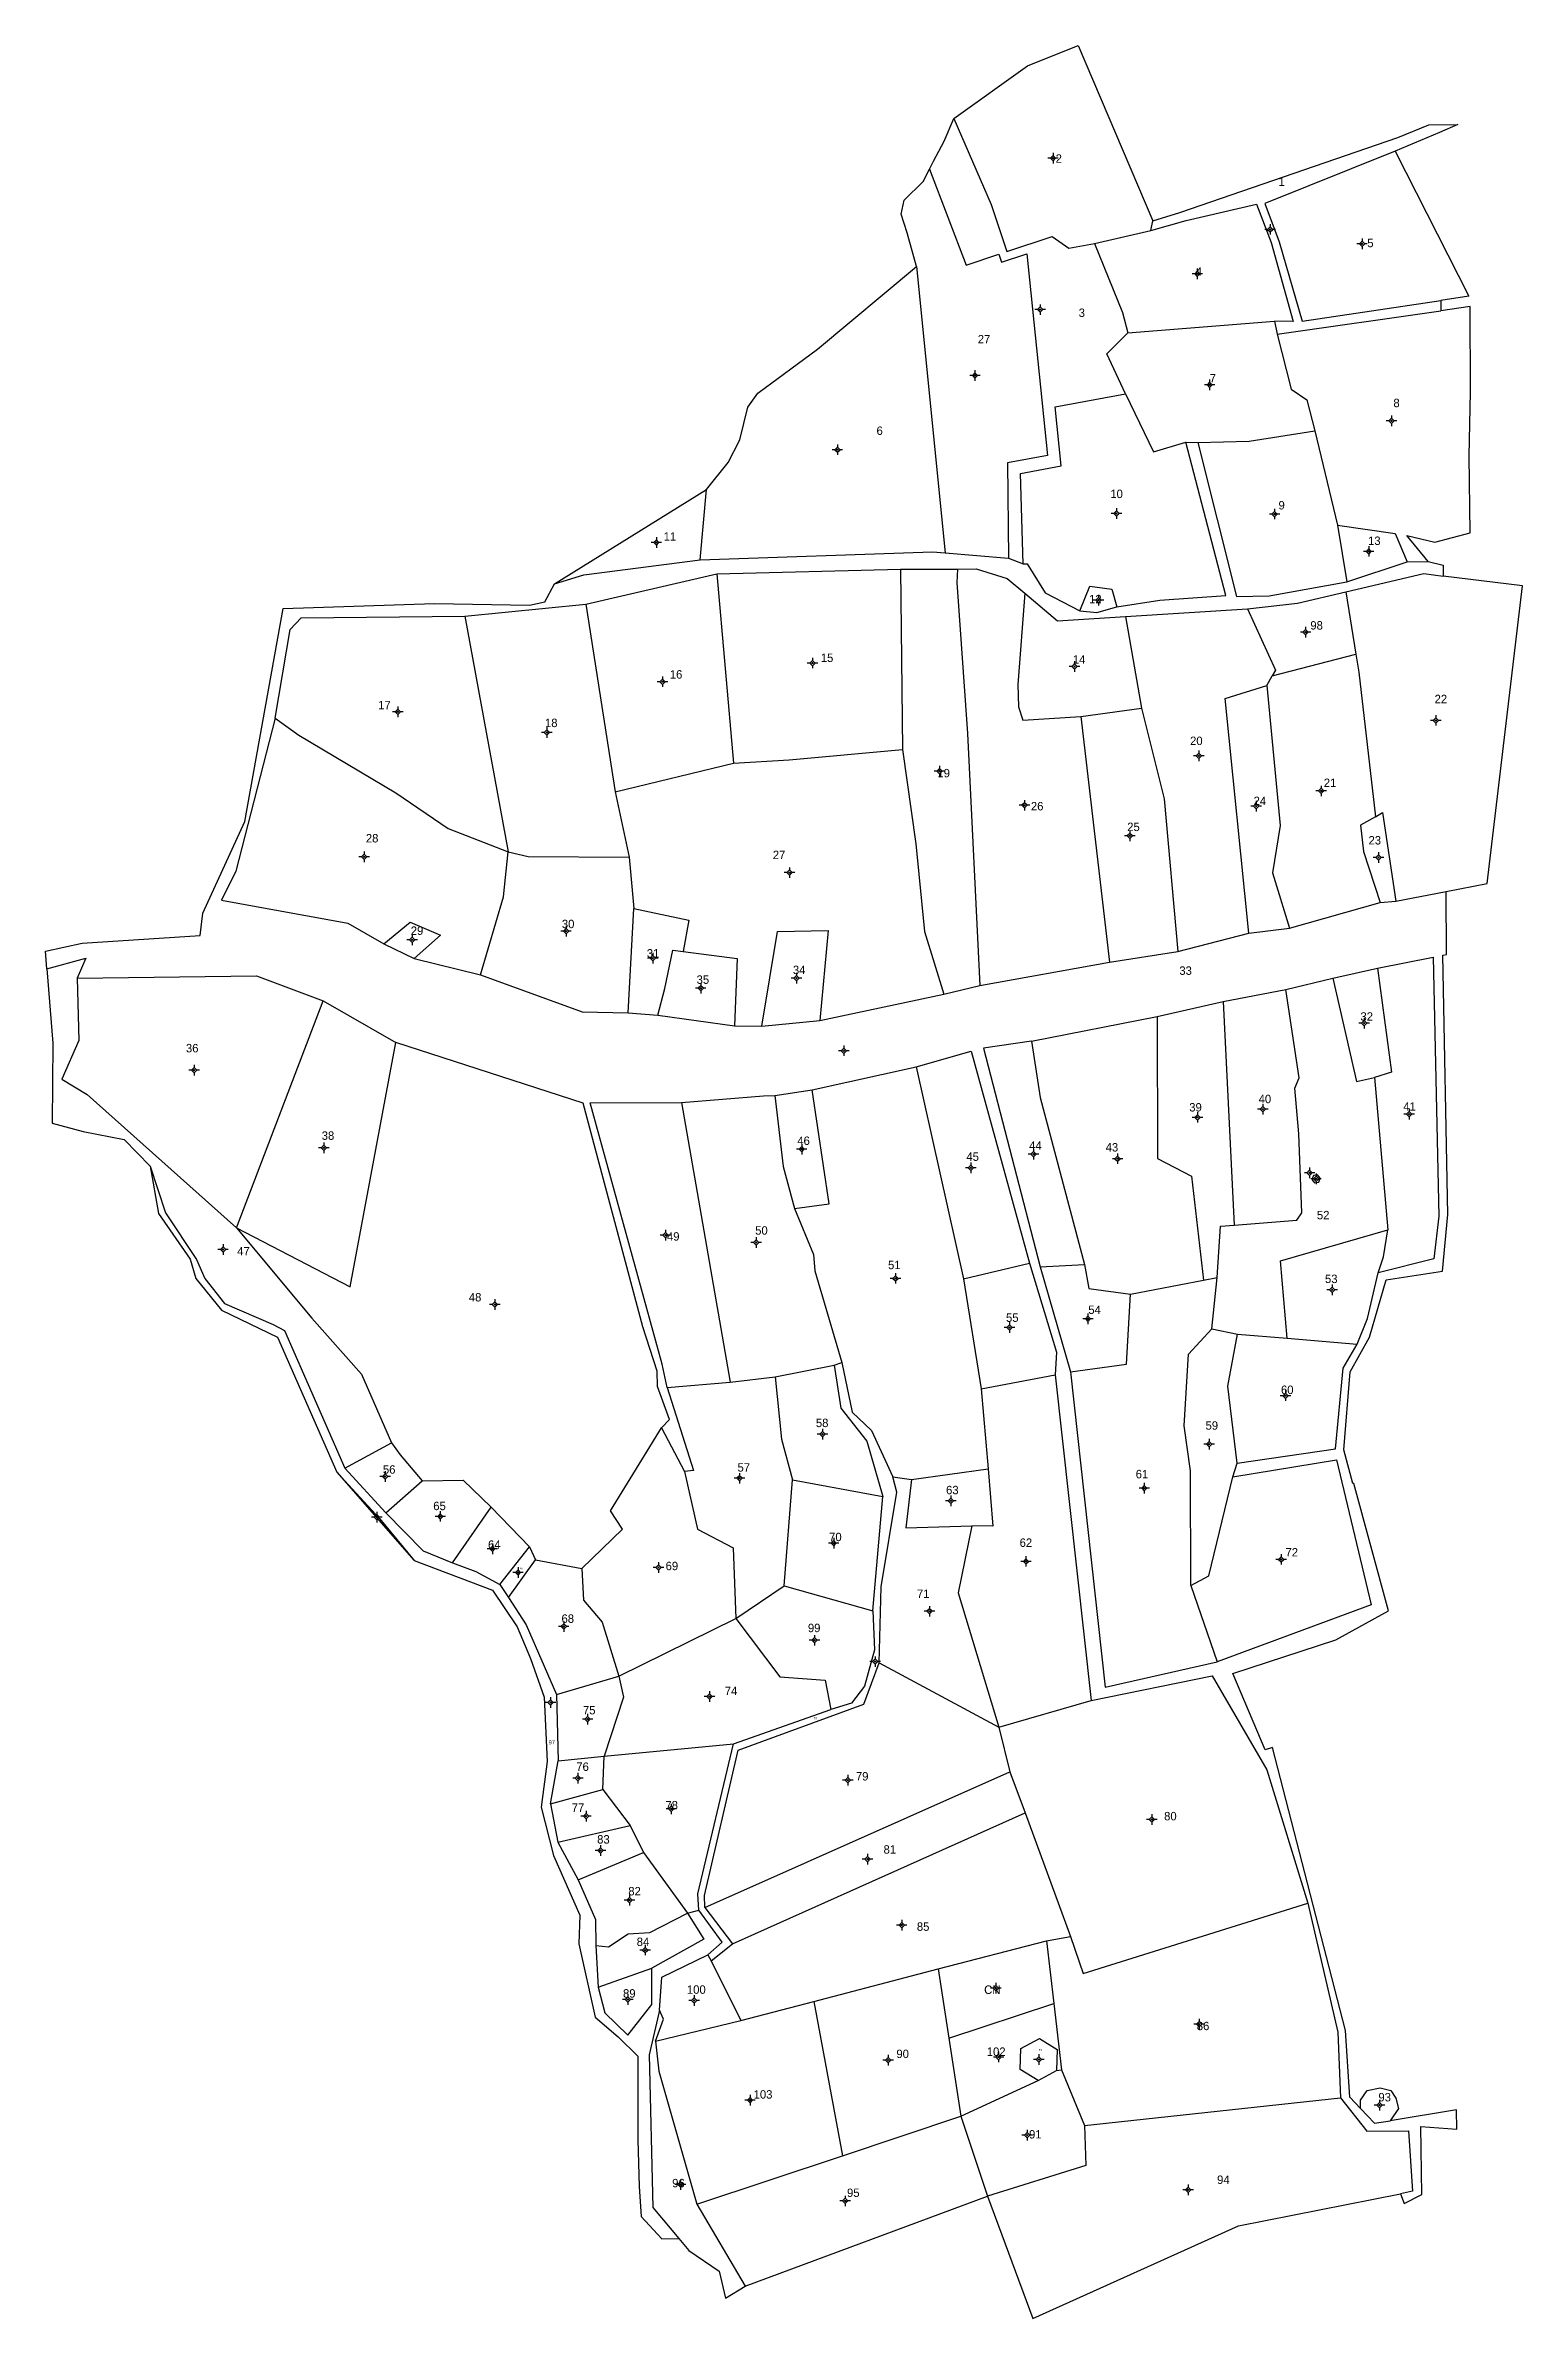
# Model space of a CAD drawing. Extents: x 549738 to 550088, y 1837966 to 1838505.
import ezdxf

# ---------------------------------------------------------------- set-up
doc = ezdxf.new("R2010")
doc.units = 0
for name, color, linetype in [('Level 10', 7, 'Continuous'), ('Level 11', 7, 'Continuous'), ('Level 15', 7, 'Continuous')]:
    doc.layers.add(name, color=color, linetype=linetype)

msp = doc.modelspace()

# ---------------------------------------------------------------- texts
at = {"layer": 'Level 15'}
for s, height, p in [('2', 2, (549977.64, 1838477.46)), ('1', 2, (550030.48, 1838471.98)), ('5', 2, (550051.54, 1838457.43)), ('4', 2, (550010.88, 1838450.65)), ('3', 2, (549983.1, 1838440.88)), ('27', 2, (549959.16, 1838434.61)), ('7', 2, (550014.18, 1838425.37)), ('8', 2, (550057.74, 1838419.48)), ('6', 2, (549935.15, 1838412.9)), ('10', 2, (549990.61, 1838397.92)), ('9', 2, (550030.5, 1838395.22)), ('11', 2, (549884.67, 1838387.81)), ('13', 2, (550051.73, 1838386.79)), ('12', 2, (549985.56, 1838372.93)), ('98', 2, (550038.04, 1838366.72)), ('15', 2, (549921.94, 1838359.03)), ('14', 2, (549981.72, 1838358.64)), ('16', 2, (549886.13, 1838355.09)), ('17', 2, (549816.96, 1838347.81)), ('22', 2, (550067.52, 1838349.26)), ('18', 2, (549856.52, 1838343.59)), ('20', 2, (550009.52, 1838339.33)), ('19', 2, (549949.6, 1838331.67)), ('24', 2, (550024.59, 1838325.09)), ('21', 2, (550041.23, 1838329.38)), ('26', 2, (549971.77, 1838323.83)), ('28', 2, (549814.04, 1838316.23)), ('25', 2, (549994.61, 1838318.92)), ('23', 2, (550051.84, 1838315.74)), ('27', 2, (549910.55, 1838312.27)), ('29', 2, (549824.69, 1838294.29)), ('30', 2, (549860.52, 1838295.89)), ('31', 2, (549880.67, 1838288.92)), ('35', 2, (549892.48, 1838282.69)), ('34', 2, (549915.32, 1838284.99)), ('33', 2, (550006.98, 1838284.82)), ('32', 2, (550049.93, 1838273.94)), ('36', 2, (549771.36, 1838266.43)), ('39', 2, (550009.33, 1838252.4)), ('40', 2, (550025.78, 1838254.37)), ('41', 2, (550060.09, 1838252.59)), ('38', 2, (549803.57, 1838245.68)), ('46', 2, (549916.36, 1838244.46)), ('45', 2, (549956.47, 1838240.69)), ('44', 2, (549971.36, 1838243.32)), ('43', 2, (549989.5, 1838242.91)), ('42', 0.5, (550038.88, 1838236.16)), ('50', 2, (549906.37, 1838223.18)), ('52', 2, (550039.6, 1838226.82)), ('47', 2, (549783.53, 1838218.27)), ('49', 2, (549885.45, 1838221.76)), ('51', 2, (549937.89, 1838215)), ('53', 2, (550041.52, 1838211.7)), ('48', 2, (549838.46, 1838207.34)), ('55', 2, (549965.87, 1838202.5)), ('54', 2, (549985.38, 1838204.37)), ('60', 2, (550031.08, 1838185.38)), ('58', 2, (549920.77, 1838177.53)), ('59', 2, (550013.19, 1838176.91)), ('56', 2, (549818.08, 1838166.48)), ('57', 2, (549902.18, 1838166.96)), ('61', 2, (549996.63, 1838165.38)), ('65', 2, (549830.02, 1838157.83)), ('63', 2, (549951.65, 1838161.6)), ('66', 0.0625, (549817.07, 1838155.73)), ('64', 2, (549843.01, 1838148.64)), ('70', 2, (549923.91, 1838150.47)), ('62', 2, (549969.09, 1838149.11)), ('72', 2, (550032.15, 1838146.84)), ('67', 0.5, (549850.62, 1838143.79)), ('69', 2, (549885.13, 1838143.59)), ('71', 2, (549944.73, 1838136.99)), ('68', 2, (549860.44, 1838131.1)), ('99', 2, (549918.88, 1838128.89)), ('75', 2, (549865.53, 1838109.38)), ('74', 2, (549899.16, 1838113.94)), ('73', 0.5, (549920.22, 1838108.24)), ('97', 1, (549857.37, 1838102.25)), ('76', 2, (549863.94, 1838095.97)), ('79', 2, (549930.27, 1838093.7)), ('77', 2, (549862.86, 1838086.25)), ('78', 2, (549885.08, 1838086.84)), ('80', 2, (550003.36, 1838084.24)), ('83', 2, (549868.89, 1838078.74)), ('81', 2, (549936.82, 1838076.34)), ('82', 2, (549876.28, 1838066.44)), ('85', 2, (549944.72, 1838058.04)), ('84', 2, (549878.27, 1838054.43)), ('89', 2, (549875.03, 1838042.19)), ('100', 2, (549890.18, 1838043.1)), ('CN', 2, (549960.68, 1838043.07)), ('86', 2, (550011.12, 1838034.47)), ('102', 2, (549961.3, 1838028.37)), ('90', 2, (549939.87, 1838027.85)), ('87', 0.5, (549973.63, 1838029.5)), ('103', 2, (549906.01, 1838018.23)), ('92', 0.125, (549977.6, 1838024.57)), ('93', 2, (550054.19, 1838017.57)), ('91', 2, (549971.33, 1838008.77)), ('96', 2, (549886.69, 1837997.19)), ('94', 2, (550015.93, 1837997.98)), ('95', 2, (549928.16, 1837994.89))]:
    msp.add_text(s, height=height, dxfattribs=at).set_placement(p)

# ---------------------------------------------------------------- linework, layer by layer
at = {"layer": 'Level 10'}
for p, q in [((550000.21, 1838461.42), (550000.65, 1838463.65)), ((549986.84, 1838458.33), (550000.21, 1838461.42)), ((549944.65, 1838452.82), (549951.4, 1838384.91)), ((550030.17, 1838436.81), (550069.01, 1838442.37)), ((550068.99, 1838444.82), (550069.01, 1838442.37)), ((549994.79, 1838437.11), (550029.58, 1838439.91)), ((550029.58, 1838439.91), (550030.17, 1838436.81)), ((550039.09, 1838413.86), (550044.47, 1838391.5)), ((550008.55, 1838411.2), (550011.37, 1838411.08)), ((549858.74, 1838377.56), (549894.85, 1838399.93)), ((549893.31, 1838383.28), (549894.85, 1838399.93)), ((550044.47, 1838391.5), (550046.7, 1838378.07)), ((549897.28, 1838379.92), (549940.87, 1838381.02)), ((549940.87, 1838381.02), (549954.34, 1838381.06)), ((549940.87, 1838381.02), (549941.29, 1838338.29)), ((549951.4, 1838384.91), (549966.45, 1838383.7)), ((549966.45, 1838383.7), (549969.9, 1838382.34)), ((550046.7, 1838378.07), (550061.02, 1838382.8)), ((550061.02, 1838382.8), (550066, 1838382.88)), ((549866.2, 1838372.72), (549897.28, 1838379.92)), ((549897.28, 1838379.92), (549901.22, 1838335.05)), ((550046.43, 1838375.69), (550048.82, 1838360.88)), ((549837.48, 1838369.91), (549866.2, 1838372.72)), ((549837.48, 1838369.91), (549847.8, 1838313.98)), ((549866.2, 1838372.72), (549873.2, 1838328.24)), ((549994.23, 1838369.84), (550023.16, 1838371.63)), ((549994.23, 1838369.84), (549997.97, 1838348.05)), ((550029.03, 1838355.78), (550048.82, 1838360.88)), ((550027.75, 1838353.47), (550029.03, 1838355.78)), ((549983.59, 1838346.07), (549997.97, 1838348.05)), ((549983.59, 1838346.07), (549990.44, 1838287.79)), ((549873.2, 1838328.24), (549901.22, 1838335.05)), ((549873.2, 1838328.24), (549876.48, 1838312.75)), ((549876.48, 1838312.75), (549877.63, 1838300.58)), ((549876.23, 1838275.83), (549877.63, 1838300.58)), ((550033.12, 1838295.88), (550054.57, 1838301.98)), ((550054.57, 1838301.98), (550058.29, 1838302.33)), ((550058.29, 1838302.33), (550070.22, 1838304.62)), ((550006.63, 1838290.39), (550023.45, 1838294.74)), ((550023.45, 1838294.74), (550033.12, 1838295.88)), ((549818.29, 1838292.21), (549825.53, 1838288.73)), ((549990.44, 1838287.79), (550006.63, 1838290.39)), ((549825.53, 1838288.73), (549841.24, 1838284.79)), ((549959.65, 1838282.26), (549990.44, 1838287.79)), ((550032.26, 1838281.33), (550043.34, 1838284.01)), ((550043.34, 1838284.01), (550053.95, 1838286.4)), ((549783.33, 1838224.78), (549803.92, 1838278.62)), ((549803.92, 1838278.62), (549821.12, 1838268.8)), ((549921.72, 1838273.96), (549951.15, 1838280.27)), ((549951.15, 1838280.27), (549959.65, 1838282.26)), ((550001.71, 1838274.91), (550017.36, 1838278.49)), ((550017.36, 1838278.49), (550032.26, 1838281.33)), ((550017.36, 1838278.49), (550020, 1838225.42)), ((549876.23, 1838275.83), (549883.27, 1838275.26)), ((549883.27, 1838275.26), (549901.45, 1838272.76)), ((549907.96, 1838272.64), (549921.72, 1838273.96)), ((549971.93, 1838269.1), (550001.71, 1838274.91)), ((549901.45, 1838272.76), (549907.96, 1838272.64)), ((549919.88, 1838257.57), (549944.52, 1838262.98)), ((549944.52, 1838262.98), (549955.82, 1838212.67)), ((549911.05, 1838256.16), (549919.88, 1838257.57)), ((550053.23, 1838260.46), (550056.46, 1838224.36)), ((549888.88, 1838254.53), (549900.46, 1838188.19)), ((549955.82, 1838212.67), (549971.42, 1838216.39)), ((549973.99, 1838215.58), (549984.45, 1838216.08)), ((549973.99, 1838215.58), (549981.18, 1838190.63)), ((549955.82, 1838212.67), (549959.98, 1838186.63)), ((549995.42, 1838209.08), (550012.74, 1838212.42)), ((550012.74, 1838212.42), (550015.91, 1838213.02)), ((550014.65, 1838200.81), (550015.91, 1838213.02)), ((550014.65, 1838200.81), (550020.76, 1838199.56)), ((550020.76, 1838199.56), (550032.51, 1838198.63)), ((550032.51, 1838198.63), (550049.16, 1838197.24)), ((549911.09, 1838189.46), (549925.08, 1838192.19)), ((549925.08, 1838192.19), (549926.96, 1838192.89)), ((549885.5, 1838186.95), (549900.46, 1838188.19)), ((549900.46, 1838188.19), (549911.09, 1838189.46)), ((549959.98, 1838186.63), (549977.55, 1838189.9)), ((549959.98, 1838186.63), (549961.67, 1838167.62)), ((549977.55, 1838189.9), (549986.03, 1838112.67)), ((549884.13, 1838177.35), (549889.6, 1838167.03)), ((549809.08, 1838167.76), (549820.09, 1838173.79)), ((549807.13, 1838166.81), (549825.47, 1838145.88)), ((549809.08, 1838167.76), (549818.77, 1838157.21)), ((549913.26, 1838139.9), (549915.22, 1838165.01)), ((549915.22, 1838165.01), (549936.67, 1838161.06)), ((549939.04, 1838165.75), (549943.45, 1838165.13)), ((549943.45, 1838165.13), (549961.67, 1838167.62)), ((550019.63, 1838165.76), (550020.68, 1838169.01)), ((549818.77, 1838157.21), (549827.42, 1838164.77)), ((549934.26, 1838133.95), (549936.67, 1838161.06)), ((549834.55, 1838145.3), (549843.72, 1838158.5)), ((549843.72, 1838158.5), (549852.81, 1838149.15)), ((549845.85, 1838140.16), (549852.81, 1838149.15)), ((549852.81, 1838149.15), (549854.29, 1838146.02)), ((549847.87, 1838137.08), (549854.29, 1838146.02)), ((549854.29, 1838146.02), (549865.23, 1838143.98)), ((549845.85, 1838140.16), (549847.87, 1838137.08)), ((549901.78, 1838132.14), (549913.26, 1838139.9)), ((549913.26, 1838139.9), (549934.26, 1838133.95)), ((550009.67, 1838139.96), (550015.96, 1838121.86)), ((549874, 1838118.43), (549901.78, 1838132.14)), ((549859.24, 1838114.12), (549874, 1838118.43)), ((549935.77, 1838121.59), (549964.18, 1838106.35)), ((549859.24, 1838114.12), (549859.65, 1838098.36)), ((549964.18, 1838106.35), (549986.03, 1838112.67)), ((549901.24, 1838102.36), (549924.35, 1838110.53)), ((549964.18, 1838106.35), (549966.81, 1838095.73)), ((549870.55, 1838099.43), (549901.24, 1838102.36)), ((549857.84, 1838088.19), (549859.65, 1838098.36)), ((549859.65, 1838098.36), (549870.55, 1838099.43)), ((549870.22, 1838091.54), (549870.55, 1838099.43)), ((549894.44, 1838063.54), (549966.81, 1838095.73)), ((549966.81, 1838095.73), (549970.39, 1838085.99)), ((549857.84, 1838088.19), (549870.22, 1838091.54)), ((549870.22, 1838091.54), (549876.72, 1838083.05)), ((549857.84, 1838088.19), (549859.59, 1838079.03)), ((549900.97, 1838054.91), (549970.39, 1838085.99)), ((549970.39, 1838085.99), (549981.19, 1838056.67)), ((549859.59, 1838079.03), (549876.72, 1838083.05)), ((549859.59, 1838079.03), (549864.4, 1838070.12)), ((549876.72, 1838083.05), (549879.86, 1838076.64)), ((549864.4, 1838070.12), (549879.86, 1838076.64)), ((549879.86, 1838076.64), (549890.32, 1838062.23)), ((549890.32, 1838062.23), (549892.98, 1838062.94)), ((549894.44, 1838063.54), (549900.97, 1838054.91)), ((549868.59, 1838054.52), (549869.14, 1838044.67)), ((549895.15, 1838052.37), (549895.95, 1838050.9)), ((549895.95, 1838050.9), (549900.97, 1838054.91)), ((549949.8, 1838048.98), (549975.46, 1838055.66)), ((549975.46, 1838055.66), (549981.19, 1838056.67)), ((549975.46, 1838055.66), (549977.19, 1838040.77)), ((549869.14, 1838044.67), (549881.84, 1838049.17)), ((549895.95, 1838050.9), (549903.01, 1838036.79)), ((549920.32, 1838041.3), (549949.8, 1838048.98)), ((549949.8, 1838048.98), (549952.3, 1838032.54)), ((549903.01, 1838036.79), (549920.32, 1838041.3)), ((549920.32, 1838041.3), (549927.06, 1838004.69)), ((549882.73, 1838031.82), (549903.01, 1838036.79)), ((549952.3, 1838032.54), (549977.19, 1838040.77)), ((549977.19, 1838040.77), (549979.01, 1838025.05)), ((549952.3, 1838032.54), (549955.13, 1838014.07)), ((549973.52, 1838022.53), (549977.87, 1838024.9)), ((549977.87, 1838024.9), (549979.01, 1838025.05)), ((549979.01, 1838025.05), (549984.47, 1838011.87)), ((549955.13, 1838014.07), (549973.52, 1838022.53)), ((549927.06, 1838004.69), (549955.13, 1838014.07)), ((549955.13, 1838014.07), (549961.46, 1837995.11)), ((549984.47, 1838011.87), (550045.18, 1838018.39)), ((549892.55, 1837993.17), (549927.06, 1838004.69)), ((549892.55, 1837993.17), (549904.01, 1837973.74)), ((549904.01, 1837973.74), (549961.46, 1837995.11))]:
    msp.add_line(p, q, dxfattribs=at)
for points in [[(549953.49, 1838487.99), (549970.95, 1838500.42), (549982.98, 1838505.29), (550000.65, 1838463.65)], [(549947.73, 1838475.95), (549948.69, 1838477.81), (549951.18, 1838482.62), (549953.49, 1838487.99)], [(549953.49, 1838487.99), (549962.35, 1838467.57), (549966.09, 1838456.44), (549976.8, 1838459.96), (549980.73, 1838457.2), (549986.84, 1838458.33)], [(550000.65, 1838463.65), (550007.09, 1838465.7), (550058.79, 1838483.47), (550066.13, 1838486.47), (550073.02, 1838486.53), (550068.64, 1838484.66), (550058.2, 1838480.19)], [(550058.2, 1838480.19), (550027.23, 1838467.77), (550030.62, 1838458.68), (550036.1, 1838439.89), (550068.99, 1838444.82)], [(550058.2, 1838480.19), (550075.65, 1838445.81), (550068.99, 1838444.82)], [(549944.65, 1838452.82), (549942.43, 1838460.87), (549941.02, 1838465.29), (549941.73, 1838468.6), (549946.2, 1838472.99), (549947.73, 1838475.95)], [(549947.73, 1838475.95), (549956.43, 1838453.16), (549964.18, 1838455.77), (549964.83, 1838453.88), (549970.82, 1838455.89), (549975.68, 1838408.02), (549966.23, 1838406.26), (549966.45, 1838383.7)], [(550000.21, 1838461.42), (550008.63, 1838463.79), (550025.28, 1838467.68), (550028.73, 1838458.52), (550033.94, 1838439.83), (550029.58, 1838439.91)], [(549986.84, 1838458.33), (549993.47, 1838441.93), (549994.79, 1838437.11)], [(549894.85, 1838399.93), (549899.96, 1838406.33), (549902.73, 1838411.77), (549904.65, 1838419.51), (549906.98, 1838422.84), (549921.12, 1838433.21), (549944.65, 1838452.82)], [(550066, 1838382.88), (550060.92, 1838389.08), (550067.54, 1838387.45), (550075.97, 1838389.65), (550075.7, 1838407.89), (550076.05, 1838423.13), (550075.98, 1838443.37), (550069.01, 1838442.37)], [(549994.21, 1838422.66), (549989.78, 1838432.17), (549994.79, 1838437.11)], [(550030.17, 1838436.81), (550033.49, 1838423.79), (550037.2, 1838421.21), (550039.09, 1838413.86)], [(549969.9, 1838382.34), (549969.32, 1838403.78), (549978.94, 1838405.58), (549977.53, 1838419.55), (549994.21, 1838422.66)], [(549994.21, 1838422.66), (550000.87, 1838408.87), (550008.55, 1838411.2)], [(550011.37, 1838411.08), (550023.5, 1838411.45), (550039.09, 1838413.86)], [(549992.11, 1838372.14), (550002.33, 1838373.7), (550017.98, 1838374.82), (550008.55, 1838411.2)], [(550011.37, 1838411.08), (550020.51, 1838374.57), (550028.31, 1838374.76), (550046.7, 1838378.07)], [(550044.47, 1838391.5), (550058.18, 1838389.55), (550061.02, 1838382.8)], [(549858.74, 1838377.56), (549865.74, 1838379.73), (549893.31, 1838383.28)], [(549893.31, 1838383.28), (549948.41, 1838385.15), (549951.4, 1838384.91)], [(549954.34, 1838381.06), (549954.22, 1838377.91), (549956.71, 1838342.1), (549959.65, 1838282.26)], [(549954.34, 1838381.06), (549958.79, 1838381.16), (549966.12, 1838378.82), (549970.29, 1838375.39)], [(549969.9, 1838382.34), (549970.92, 1838382.3), (549975.16, 1838375.46), (549983.37, 1838371.18)], [(550066, 1838382.88), (550069.54, 1838382.03), (550069.56, 1838379.42)], [(549738.39, 1838286.22), (549738.05, 1838290.41), (549746.75, 1838292.37), (549774.72, 1838294.14), (549775.41, 1838299.46), (549785.37, 1838321.17), (549794.4, 1838371.74), (549830.32, 1838372.9), (549852.84, 1838372.55), (549856.46, 1838373.32), (549858.74, 1838377.56)], [(549970.29, 1838375.39), (549968.67, 1838353.69), (549968.81, 1838348.42), (549969.84, 1838345.2), (549983.59, 1838346.07)], [(549970.29, 1838375.39), (549978.05, 1838368.77), (549994.23, 1838369.84)], [(549983.37, 1838371.18), (549985.72, 1838377.06), (549990.93, 1838376.28), (549992.11, 1838372.14)], [(550023.16, 1838371.63), (550035.03, 1838373), (550046.43, 1838375.69)], [(550046.43, 1838375.69), (550064.95, 1838379.99), (550069.56, 1838379.42)], [(550070.22, 1838304.62), (550080, 1838306.51), (550088.37, 1838377.08), (550069.56, 1838379.42)], [(549792.5, 1838345.73), (549796.09, 1838366.72), (549798.66, 1838369.51), (549837.48, 1838369.91)], [(549983.37, 1838371.18), (549987.4, 1838370.79), (549992.11, 1838372.14)], [(550023.16, 1838371.63), (550029.76, 1838357.09), (550029.03, 1838355.78)], [(550048.82, 1838360.88), (550049.52, 1838356.59), (550053.46, 1838322.32)], [(550023.45, 1838294.74), (550017.84, 1838350.36), (550027.75, 1838353.47)], [(550027.75, 1838353.47), (550030.89, 1838320.22), (550029.06, 1838309.01), (550033.12, 1838295.88)], [(549792.5, 1838345.73), (549783.18, 1838309.42), (549779.77, 1838302.53), (549809.8, 1838297.06), (549818.29, 1838292.21)], [(549792.5, 1838345.73), (549798.14, 1838341.66), (549821.17, 1838328.03), (549833.52, 1838319.54), (549847.8, 1838313.98)], [(549997.97, 1838348.05), (550003.36, 1838326.58), (550006.63, 1838290.39)], [(549901.22, 1838335.05), (549914.44, 1838335.83), (549941.29, 1838338.29)], [(549941.29, 1838338.29), (549944.44, 1838315.89), (549946.51, 1838295.08), (549951.15, 1838280.27)], [(550053.46, 1838322.32), (550049.95, 1838320.33), (550050.69, 1838314.05), (550054.57, 1838301.98)], [(550053.46, 1838322.32), (550055.19, 1838323.3), (550058.29, 1838302.33)], [(549841.24, 1838284.79), (549846.66, 1838303.34), (549847.8, 1838313.98)], [(549847.8, 1838313.98), (549852.55, 1838312.92), (549876.48, 1838312.75)], [(549877.63, 1838300.58), (549890.65, 1838297.81), (549889.29, 1838290.36)], [(550049.98, 1838015.89), (550047.45, 1838018.58), (550046.39, 1838034.36), (550029.05, 1838101.52), (550027.33, 1838100.94), (550019.68, 1838119.1), (550044.12, 1838127.07), (550056.61, 1838133.93), (550048.36, 1838164.19), (550048.16, 1838164.16), (550045.96, 1838172.16), (550047.5, 1838190.64), (550052.1, 1838198.88), (550056.05, 1838212.44), (550069.38, 1838214.51), (550070.63, 1838227.98), (550069.47, 1838289.5), (550070.34, 1838289.62), (550070.22, 1838304.62)], [(549818.29, 1838292.21), (549824.54, 1838297.34), (549831.75, 1838294.2), (549825.53, 1838288.73)], [(549907.96, 1838272.64), (549911.64, 1838295.11), (549923.67, 1838295.35), (549921.72, 1838273.96)], [(549883.27, 1838275.26), (549884.95, 1838281.61), (549886.82, 1838290.66), (549889.29, 1838290.36)], [(549889.29, 1838290.36), (549902.12, 1838288.7), (549901.45, 1838272.76)], [(550053.95, 1838286.4), (550067.2, 1838289.05), (550068.5, 1838227.56), (550067.34, 1838217.41), (550054.16, 1838214.16)], [(549738.39, 1838286.22), (549747.62, 1838288.81), (549745.58, 1838284.05)], [(549738.39, 1838286.22), (549739.78, 1838268.58), (549739.66, 1838249.6), (549746.99, 1838247.64), (549756.68, 1838245.73), (549762.88, 1838239.4)], [(549745.58, 1838284.05), (549745.93, 1838269.26), (549741.95, 1838260.08), (549747.93, 1838256.47), (549783.33, 1838224.78)], [(549745.58, 1838284.05), (549788.07, 1838284.6), (549803.92, 1838278.62)], [(549841.24, 1838284.79), (549865.35, 1838276.07), (549876.23, 1838275.83)], [(550043.34, 1838284.01), (550049.02, 1838259.52), (550053.23, 1838260.46)], [(550053.95, 1838286.4), (550057.32, 1838261.73), (550053.23, 1838260.46)], [(550020, 1838225.42), (550034.87, 1838226.61), (550036.02, 1838228.34), (550035.31, 1838247.11), (550034.39, 1838257.92), (550035.37, 1838260.37), (550032.26, 1838281.33)], [(550001.71, 1838274.91), (550001.8, 1838241.23), (550009.82, 1838237.07), (550012.74, 1838212.42)], [(549783.33, 1838224.78), (549810.33, 1838210.82), (549821.12, 1838268.8)], [(549884.13, 1838177.35), (549886.09, 1838179.32), (549883.17, 1838187.15), (549883.13, 1838190.83), (549879.73, 1838201.35), (549865.57, 1838254.41), (549821.12, 1838268.8)], [(549971.93, 1838269.1), (549960.54, 1838267.4), (549973.99, 1838215.58)], [(549971.93, 1838269.1), (549973.95, 1838255.71), (549984.45, 1838216.08)], [(549944.52, 1838262.98), (549957.62, 1838266.74), (549971.42, 1838216.39)], [(549915.73, 1838229.39), (549923.95, 1838230.5), (549919.88, 1838257.57)], [(549885.5, 1838186.95), (549884.35, 1838192.49), (549867.26, 1838254.42), (549888.88, 1838254.53)], [(549888.88, 1838254.53), (549908.34, 1838256.15), (549911.05, 1838256.16)], [(549911.05, 1838256.16), (549913.05, 1838239.33), (549915.73, 1838229.39)], [(549762.88, 1838239.4), (549766.5, 1838228.33), (549773.89, 1838217.3), (549775.82, 1838212.77), (549780.52, 1838206.83), (549792.06, 1838201.84), (549794.77, 1838200.42), (549809.08, 1838167.76)], [(549762.88, 1838239.4), (549764.85, 1838228.19), (549772.33, 1838217.37), (549773.71, 1838212.78), (549779.8, 1838205.28), (549793.05, 1838198.83), (549807.13, 1838166.81)], [(550040.39, 1838236.56), (550039.77, 1838237.34), (550038.78, 1838237.19), (550038.41, 1838236.26), (550039.03, 1838235.48), (550040.02, 1838235.62), (550040.39, 1838236.56)], [(549783.33, 1838224.78), (549801.26, 1838203.35), (549812.98, 1838190.08), (549820.09, 1838173.79)], [(549915.73, 1838229.39), (549920.17, 1838218.49), (549920.5, 1838214.59), (549926.96, 1838192.89)], [(550015.91, 1838213.02), (550016.72, 1838225.16), (550020, 1838225.42)], [(550032.51, 1838198.63), (550030.94, 1838216.98), (550056.46, 1838224.36)], [(550054.16, 1838214.16), (550055.39, 1838217.96), (550056.46, 1838224.36)], [(549971.42, 1838216.39), (549977.87, 1838195.34), (549977.55, 1838189.9)], [(549984.45, 1838216.08), (549985.49, 1838210.41), (549995.42, 1838209.08)], [(550049.16, 1838197.24), (550051.6, 1838203.27), (550054.16, 1838214.16)], [(549981.18, 1838190.63), (549994.41, 1838192.44), (549995.42, 1838209.08)], [(550009.67, 1838139.96), (550009.61, 1838167.14), (550008.1, 1838177.85), (550009.11, 1838194.8), (550014.65, 1838200.81)], [(550020.68, 1838169.01), (550018.44, 1838187.26), (550020.76, 1838199.56)], [(549925.08, 1838192.19), (549926.69, 1838182.04), (549932.87, 1838174.18), (549936.67, 1838161.06)], [(549926.96, 1838192.89), (549929.34, 1838181.09), (549933.93, 1838176.75), (549939.04, 1838165.75)], [(550020.68, 1838169.01), (550044.02, 1838172.35), (550045.86, 1838191.49), (550049.16, 1838197.24)], [(549885.5, 1838186.95), (549891.77, 1838167.21), (549889.6, 1838167.03)], [(549911.09, 1838189.46), (549912.6, 1838174.63), (549915.22, 1838165.01)], [(549981.18, 1838190.63), (549989.41, 1838115.86), (550015.96, 1838121.86)], [(549865.23, 1838143.98), (549874.89, 1838153.31), (549872.03, 1838157.64), (549884.13, 1838177.35)], [(549820.09, 1838173.79), (549822.15, 1838170.98), (549827.42, 1838164.77)], [(549807.13, 1838166.81), (549817.31, 1838155.84), (549825.47, 1838145.88)], [(549889.6, 1838167.03), (549892.72, 1838153.34), (549901.12, 1838148.89), (549901.78, 1838132.14)], [(549935.77, 1838121.59), (549936.25, 1838139.65), (549939.94, 1838162.11), (549939.04, 1838165.75)], [(549943.45, 1838165.13), (549942.11, 1838153.61), (549957.72, 1838154.07)], [(549961.67, 1838167.62), (549962.74, 1838154.02), (549957.72, 1838154.07)], [(550009.67, 1838139.96), (550013.96, 1838142.21), (550019.63, 1838165.76)], [(550019.63, 1838165.76), (550044.24, 1838169.8), (550052.45, 1838135.39), (550015.96, 1838121.86)], [(549827.42, 1838164.77), (549837.09, 1838164.91), (549843.72, 1838158.5)], [(549818.77, 1838157.21), (549827.62, 1838148.2), (549834.55, 1838145.3)], [(549957.72, 1838154.07), (549954.49, 1838138.19), (549964.18, 1838106.35)], [(549825.47, 1838145.88), (549844.07, 1838138.87), (549849.93, 1838130.13), (549853.11, 1838122.64), (549856.35, 1838113.44), (549857.05, 1838098.22), (549855.58, 1838087.37), (549858.52, 1838075.87), (549864.75, 1838061.75), (549864.55, 1838054.97), (549868.46, 1838037.57), (549873.89, 1838032.88), (549878.57, 1838028.3), (549878.58, 1838008.42), (549878.88, 1837997.4), (549879.32, 1837990.28), (549884.22, 1837985), (549888.26, 1837985.04)], [(549834.55, 1838145.3), (549840.1, 1838143.26), (549845.85, 1838140.16)], [(549865.23, 1838143.98), (549865.66, 1838136.45), (549870.06, 1838131.23), (549874, 1838118.43)], [(549847.87, 1838137.08), (549852.05, 1838130.65), (549859.24, 1838114.12)], [(549934.26, 1838133.95), (549934.68, 1838124.69), (549932.29, 1838116.07), (549929.24, 1838112.05), (549924.35, 1838110.53)], [(549901.78, 1838132.14), (549912.19, 1838118.3), (549922.97, 1838117.52), (549924.35, 1838110.53)], [(549874, 1838118.43), (549875.15, 1838113.45), (549870.55, 1838099.43)], [(549894.44, 1838063.54), (549894.33, 1838066.45), (549902.33, 1838100.9), (549932.17, 1838111.82), (549935.77, 1838121.59)], [(549986.03, 1838112.67), (550014.77, 1838118.5), (550027.76, 1838096.2), (550037.44, 1838064.58)], [(549892.98, 1838062.94), (549892.79, 1838066.82), (549901.24, 1838102.36)], [(549864.4, 1838070.12), (549868.5, 1838060.71), (549868.59, 1838054.52)], [(549895.15, 1838052.37), (549898.58, 1838055.32), (549892.98, 1838062.94)], [(549981.19, 1838056.67), (549984.2, 1838047.92), (550037.44, 1838064.58)], [(550037.44, 1838064.58), (550044.6, 1838033.98), (550045.18, 1838018.39)], [(549868.59, 1838054.52), (549871.6, 1838054.25), (549876.23, 1838057.33), (549881.4, 1838057.67), (549890.32, 1838062.23)], [(549890.32, 1838062.23), (549894.21, 1838056.02), (549881.84, 1838049.17)], [(549883.7, 1838039.23), (549884.21, 1838047.06), (549895.15, 1838052.37)], [(549869.14, 1838044.67), (549870.7, 1838038.56), (549876.14, 1838033.3), (549881.84, 1838040.56), (549881.84, 1838049.17)], [(549883.7, 1838039.23), (549881.25, 1838028.64), (549882.12, 1837992.39), (549888.26, 1837985.04)], [(549882.73, 1838031.82), (549884.61, 1838037.04), (549883.7, 1838039.23)], [(549882.73, 1838031.82), (549883.52, 1838024.74), (549892.55, 1837993.17)], [(549973.52, 1838022.53), (549969.25, 1838025.14), (549969.38, 1838030.13), (549973.77, 1838032.53), (549978.03, 1838029.91), (549977.87, 1838024.9)], [(550049.98, 1838015.89), (550049.96, 1838017.85), (550051.52, 1838020.12), (550054.61, 1838020.75), (550057.1, 1838020.17), (550058.35, 1838018.32), (550058.99, 1838015.85), (550057.01, 1838013)], [(550045.18, 1838018.39), (550051.43, 1838010.5), (550061.31, 1838010.59), (550062.25, 1837996.31), (550059.39, 1837995.61)], [(550049.98, 1838015.89), (550053.26, 1838012.38), (550057.01, 1838013)], [(550059.39, 1837995.61), (550060.28, 1837993.33), (550064.47, 1837995.46), (550064.25, 1838011.62), (550072.78, 1838011.01), (550072.74, 1838015.58), (550057.01, 1838013)], [(549984.47, 1838011.87), (549984.79, 1838002.37), (549961.46, 1837995.11)], [(549961.46, 1837995.11), (549972.26, 1837966.06), (550021.01, 1837988.07), (550059.39, 1837995.61)], [(549888.26, 1837985.04), (549890.63, 1837982.19), (549897.87, 1837977.28), (549899.34, 1837970.92), (549904.01, 1837973.74)]]:
    msp.add_lwpolyline(points, dxfattribs=at)
at = {"layer": 'Level 11'}
for p, q in [((549976.39, 1838478.55), (549975.76, 1838478.55)), ((549977.01, 1838479.17), (549976.39, 1838478.55)), ((549976.39, 1838478.55), (549977.01, 1838477.92)), ((549977.01, 1838479.8), (549977.01, 1838479.17)), ((549977.64, 1838478.55), (549977.01, 1838479.17)), ((549977.01, 1838477.92), (549977.64, 1838478.55)), ((549977.01, 1838477.92), (549977.01, 1838477.3)), ((549978.26, 1838478.55), (549977.64, 1838478.55)), ((550027.9, 1838461.67), (550027.27, 1838461.67)), ((550028.52, 1838462.29), (550027.9, 1838461.67)), ((550027.9, 1838461.67), (550028.52, 1838461.04)), ((550028.52, 1838462.92), (550028.52, 1838462.29)), ((550029.15, 1838461.67), (550028.52, 1838462.29)), ((550028.52, 1838461.04), (550029.15, 1838461.67)), ((550029.77, 1838461.67), (550029.15, 1838461.67)), ((550028.52, 1838461.04), (550028.52, 1838460.42)), ((550049.68, 1838458.24), (550049.06, 1838458.24)), ((550050.31, 1838458.86), (550049.68, 1838458.24)), ((550049.68, 1838458.24), (550050.31, 1838457.61)), ((550050.31, 1838459.49), (550050.31, 1838458.86)), ((550050.93, 1838458.24), (550050.31, 1838458.86)), ((550050.31, 1838457.61), (550050.93, 1838458.24)), ((550050.31, 1838457.61), (550050.31, 1838456.99)), ((550051.56, 1838458.24), (550050.93, 1838458.24)), ((550010.62, 1838451.11), (550009.99, 1838451.11)), ((550011.24, 1838451.73), (550010.62, 1838451.11)), ((550010.62, 1838451.11), (550011.24, 1838450.48)), ((550011.24, 1838452.36), (550011.24, 1838451.73)), ((550011.87, 1838451.11), (550011.24, 1838451.73)), ((550011.24, 1838450.48), (550011.87, 1838451.11)), ((550012.49, 1838451.11), (550011.87, 1838451.11)), ((550011.24, 1838450.48), (550011.24, 1838449.86)), ((549973.32, 1838442.62), (549972.7, 1838442.62)), ((549973.95, 1838443.25), (549973.32, 1838442.62)), ((549973.32, 1838442.62), (549973.95, 1838442)), ((549973.95, 1838443.87), (549973.95, 1838443.25)), ((549974.57, 1838442.62), (549973.95, 1838443.25)), ((549973.95, 1838442), (549974.57, 1838442.62)), ((549973.95, 1838442), (549973.95, 1838441.37)), ((549975.2, 1838442.62), (549974.57, 1838442.62)), ((549957.89, 1838427.02), (549957.26, 1838427.02)), ((549958.51, 1838427.64), (549957.89, 1838427.02)), ((549957.89, 1838427.02), (549958.51, 1838426.39)), ((549958.51, 1838428.27), (549958.51, 1838427.64)), ((549959.14, 1838427.02), (549958.51, 1838427.64)), ((549958.51, 1838426.39), (549959.14, 1838427.02)), ((549958.51, 1838426.39), (549958.51, 1838425.77)), ((549959.76, 1838427.02), (549959.14, 1838427.02)), ((550013.54, 1838424.8), (550012.91, 1838424.8)), ((550014.16, 1838425.42), (550013.54, 1838424.8)), ((550013.54, 1838424.8), (550014.16, 1838424.17)), ((550014.16, 1838426.05), (550014.16, 1838425.42)), ((550014.79, 1838424.8), (550014.16, 1838425.42)), ((550014.16, 1838424.17), (550014.79, 1838424.8)), ((550014.16, 1838424.17), (550014.16, 1838423.55)), ((550015.41, 1838424.8), (550014.79, 1838424.8)), ((550056.68, 1838416.26), (550056.05, 1838416.26)), ((550057.3, 1838416.88), (550056.68, 1838416.26)), ((550056.68, 1838416.26), (550057.3, 1838415.63)), ((550057.3, 1838417.51), (550057.3, 1838416.88)), ((550057.93, 1838416.26), (550057.3, 1838416.88)), ((550057.3, 1838415.63), (550057.93, 1838416.26)), ((550057.3, 1838415.63), (550057.3, 1838415.01)), ((550058.55, 1838416.26), (550057.93, 1838416.26)), ((549925.25, 1838409.4), (549924.62, 1838409.4)), ((549925.87, 1838410.02), (549925.25, 1838409.4)), ((549925.25, 1838409.4), (549925.87, 1838408.77)), ((549925.87, 1838410.65), (549925.87, 1838410.02)), ((549926.5, 1838409.4), (549925.87, 1838410.02)), ((549925.87, 1838408.77), (549926.5, 1838409.4)), ((549925.87, 1838408.77), (549925.87, 1838408.15)), ((549927.12, 1838409.4), (549926.5, 1838409.4)), ((549991.43, 1838394.25), (549990.81, 1838394.25)), ((549992.06, 1838394.88), (549991.43, 1838394.25)), ((549991.43, 1838394.25), (549992.06, 1838393.63)), ((549992.06, 1838395.5), (549992.06, 1838394.88)), ((549992.68, 1838394.25), (549992.06, 1838394.88)), ((549992.06, 1838393.63), (549992.68, 1838394.25)), ((549992.06, 1838393.63), (549992.06, 1838393)), ((549993.31, 1838394.25), (549992.68, 1838394.25)), ((550028.94, 1838394.13), (550028.32, 1838394.13)), ((550029.57, 1838394.75), (550028.94, 1838394.13)), ((550028.94, 1838394.13), (550029.57, 1838393.5)), ((550029.57, 1838395.38), (550029.57, 1838394.75)), ((550030.19, 1838394.13), (550029.57, 1838394.75)), ((550029.57, 1838393.5), (550030.19, 1838394.13)), ((550029.57, 1838393.5), (550029.57, 1838392.88)), ((550030.82, 1838394.13), (550030.19, 1838394.13)), ((549882.31, 1838387.37), (549881.69, 1838387.37)), ((549882.94, 1838387.99), (549882.31, 1838387.37)), ((549882.31, 1838387.37), (549882.94, 1838386.74)), ((549882.94, 1838388.62), (549882.94, 1838387.99)), ((549883.56, 1838387.37), (549882.94, 1838387.99)), ((549882.94, 1838386.74), (549883.56, 1838387.37)), ((549882.94, 1838386.74), (549882.94, 1838386.12)), ((549884.19, 1838387.37), (549883.56, 1838387.37)), ((550051.88, 1838386.52), (550051.88, 1838385.9)), ((550051.25, 1838385.27), (550050.63, 1838385.27)), ((550051.88, 1838385.9), (550051.25, 1838385.27)), ((550051.25, 1838385.27), (550051.88, 1838384.65)), ((550052.5, 1838385.27), (550051.88, 1838385.9)), ((550051.88, 1838384.65), (550052.5, 1838385.27)), ((550051.88, 1838384.65), (550051.88, 1838384.02)), ((550053.13, 1838385.27), (550052.5, 1838385.27)), ((549987.17, 1838373.72), (549986.54, 1838373.72)), ((549987.79, 1838374.34), (549987.17, 1838373.72)), ((549987.17, 1838373.72), (549987.79, 1838373.09)), ((549987.79, 1838374.97), (549987.79, 1838374.34)), ((549988.42, 1838373.72), (549987.79, 1838374.34)), ((549987.79, 1838373.09), (549988.42, 1838373.72)), ((549987.79, 1838373.09), (549987.79, 1838372.47)), ((549989.04, 1838373.72), (549988.42, 1838373.72)), ((550036.3, 1838366.09), (550035.68, 1838366.09)), ((550036.93, 1838366.71), (550036.3, 1838366.09)), ((550036.3, 1838366.09), (550036.93, 1838365.46)), ((550036.93, 1838367.34), (550036.93, 1838366.71)), ((550037.55, 1838366.09), (550036.93, 1838366.71)), ((550036.93, 1838365.46), (550037.55, 1838366.09)), ((550036.93, 1838365.46), (550036.93, 1838364.84)), ((550038.18, 1838366.09), (550037.55, 1838366.09)), ((549919.96, 1838359.41), (549919.34, 1838358.79)), ((549919.96, 1838360.04), (549919.96, 1838359.41)), ((549920.59, 1838358.79), (549919.96, 1838359.41)), ((549982.1, 1838359.21), (549982.1, 1838358.59)), ((549883.79, 1838354.36), (549883.16, 1838354.36)), ((549884.41, 1838354.98), (549883.79, 1838354.36)), ((549883.79, 1838354.36), (549884.41, 1838353.73)), ((549884.41, 1838355.61), (549884.41, 1838354.98)), ((549885.04, 1838354.36), (549884.41, 1838354.98)), ((549884.41, 1838353.73), (549885.04, 1838354.36)), ((549884.41, 1838353.73), (549884.41, 1838353.11)), ((549885.66, 1838354.36), (549885.04, 1838354.36)), ((549919.34, 1838358.79), (549918.71, 1838358.79)), ((549919.34, 1838358.79), (549919.96, 1838358.16)), ((549919.96, 1838358.16), (549920.59, 1838358.79)), ((549919.96, 1838358.16), (549919.96, 1838357.54)), ((549921.21, 1838358.79), (549920.59, 1838358.79)), ((549981.47, 1838357.96), (549980.85, 1838357.96)), ((549982.1, 1838358.59), (549981.47, 1838357.96)), ((549981.47, 1838357.96), (549982.1, 1838357.34)), ((549982.72, 1838357.96), (549982.1, 1838358.59)), ((549982.1, 1838357.34), (549982.72, 1838357.96)), ((549982.1, 1838357.34), (549982.1, 1838356.71)), ((549983.35, 1838357.96), (549982.72, 1838357.96)), ((549821.6, 1838348.48), (549821.6, 1838347.86)), ((549820.98, 1838347.23), (549820.35, 1838347.23)), ((549821.6, 1838347.86), (549820.98, 1838347.23)), ((549820.98, 1838347.23), (549821.6, 1838346.61)), ((549822.23, 1838347.23), (549821.6, 1838347.86)), ((549821.6, 1838346.61), (549822.23, 1838347.23)), ((549821.6, 1838346.61), (549821.6, 1838345.98)), ((549822.85, 1838347.23), (549822.23, 1838347.23)), ((549856.98, 1838342.93), (549856.35, 1838342.31)), ((549856.98, 1838343.56), (549856.98, 1838342.93)), ((549857.6, 1838342.31), (549856.98, 1838342.93)), ((550067.19, 1838345.18), (550066.56, 1838345.18)), ((550067.81, 1838345.8), (550067.19, 1838345.18)), ((550067.19, 1838345.18), (550067.81, 1838344.55)), ((550067.81, 1838346.43), (550067.81, 1838345.8)), ((550068.44, 1838345.18), (550067.81, 1838345.8)), ((550067.81, 1838344.55), (550068.44, 1838345.18)), ((550067.81, 1838344.55), (550067.81, 1838343.93)), ((550069.06, 1838345.18), (550068.44, 1838345.18)), ((549856.35, 1838342.31), (549855.73, 1838342.31)), ((549856.35, 1838342.31), (549856.98, 1838341.68)), ((549856.98, 1838341.68), (549857.6, 1838342.31)), ((549856.98, 1838341.68), (549856.98, 1838341.06)), ((549858.23, 1838342.31), (549857.6, 1838342.31)), ((550011.59, 1838338.04), (550011.59, 1838337.42)), ((549949.46, 1838333.16), (549948.83, 1838333.16)), ((549950.08, 1838333.79), (549949.46, 1838333.16)), ((549949.46, 1838333.16), (549950.08, 1838332.54)), ((549950.08, 1838334.41), (549950.08, 1838333.79)), ((549950.71, 1838333.16), (549950.08, 1838333.79)), ((549950.08, 1838332.54), (549950.71, 1838333.16)), ((549950.08, 1838332.54), (549950.08, 1838331.91)), ((549951.33, 1838333.16), (549950.71, 1838333.16)), ((550010.96, 1838336.79), (550010.34, 1838336.79)), ((550011.59, 1838337.42), (550010.96, 1838336.79)), ((550010.96, 1838336.79), (550011.59, 1838336.17)), ((550012.21, 1838336.79), (550011.59, 1838337.42)), ((550011.59, 1838336.17), (550012.21, 1838336.79)), ((550011.59, 1838336.17), (550011.59, 1838335.54)), ((550012.84, 1838336.79), (550012.21, 1838336.79)), ((550040, 1838328.44), (550039.38, 1838328.44)), ((550040.63, 1838329.07), (550040, 1838328.44)), ((550040, 1838328.44), (550040.63, 1838327.82)), ((550040.63, 1838329.69), (550040.63, 1838329.07)), ((550041.25, 1838328.44), (550040.63, 1838329.07)), ((550040.63, 1838327.82), (550041.25, 1838328.44)), ((550040.63, 1838327.82), (550040.63, 1838327.19)), ((550041.88, 1838328.44), (550041.25, 1838328.44)), ((549969.6, 1838325.03), (549968.98, 1838325.03)), ((549970.23, 1838325.65), (549969.6, 1838325.03)), ((549969.6, 1838325.03), (549970.23, 1838324.4)), ((549970.23, 1838326.28), (549970.23, 1838325.65)), ((549970.85, 1838325.03), (549970.23, 1838325.65)), ((549970.23, 1838324.4), (549970.85, 1838325.03)), ((549970.23, 1838324.4), (549970.23, 1838323.78)), ((549971.48, 1838325.03), (549970.85, 1838325.03)), ((550024.58, 1838324.83), (550023.95, 1838324.83)), ((550025.2, 1838325.45), (550024.58, 1838324.83)), ((550024.58, 1838324.83), (550025.2, 1838324.2)), ((550025.2, 1838326.08), (550025.2, 1838325.45)), ((550025.83, 1838324.83), (550025.2, 1838325.45)), ((550025.2, 1838324.2), (550025.83, 1838324.83)), ((550025.2, 1838324.2), (550025.2, 1838323.58)), ((550026.45, 1838324.83), (550025.83, 1838324.83)), ((549994.62, 1838317.76), (549993.99, 1838317.76)), ((549995.24, 1838318.38), (549994.62, 1838317.76)), ((549994.62, 1838317.76), (549995.24, 1838317.13)), ((549995.24, 1838319.01), (549995.24, 1838318.38)), ((549995.87, 1838317.76), (549995.24, 1838318.38)), ((549995.24, 1838317.13), (549995.87, 1838317.76)), ((549995.24, 1838317.13), (549995.24, 1838316.51)), ((549996.49, 1838317.76), (549995.87, 1838317.76)), ((549813.01, 1838312.79), (549812.39, 1838312.79)), ((549813.64, 1838313.42), (549813.01, 1838312.79)), ((549813.01, 1838312.79), (549813.64, 1838312.17)), ((549813.64, 1838314.04), (549813.64, 1838313.42)), ((549814.26, 1838312.79), (549813.64, 1838313.42)), ((549813.64, 1838312.17), (549814.26, 1838312.79)), ((549813.64, 1838312.17), (549813.64, 1838311.54)), ((549814.89, 1838312.79), (549814.26, 1838312.79)), ((550053.57, 1838312.65), (550052.95, 1838312.65)), ((550054.2, 1838313.27), (550053.57, 1838312.65)), ((550053.57, 1838312.65), (550054.2, 1838312.02)), ((550054.2, 1838313.9), (550054.2, 1838313.27)), ((550054.82, 1838312.65), (550054.2, 1838313.27)), ((550054.2, 1838312.02), (550054.82, 1838312.65)), ((550054.2, 1838312.02), (550054.2, 1838311.4)), ((550055.45, 1838312.65), (550054.82, 1838312.65)), ((549913.9, 1838309.06), (549913.28, 1838309.06)), ((549914.53, 1838309.69), (549913.9, 1838309.06)), ((549913.9, 1838309.06), (549914.53, 1838308.44)), ((549914.53, 1838310.31), (549914.53, 1838309.69)), ((549915.15, 1838309.06), (549914.53, 1838309.69)), ((549914.53, 1838308.44), (549915.15, 1838309.06)), ((549914.53, 1838308.44), (549914.53, 1838307.81)), ((549915.78, 1838309.06), (549915.15, 1838309.06)), ((549860.89, 1838295.19), (549860.26, 1838295.19)), ((549861.51, 1838295.82), (549860.89, 1838295.19)), ((549860.89, 1838295.19), (549861.51, 1838294.57)), ((549861.51, 1838296.44), (549861.51, 1838295.82)), ((549862.14, 1838295.19), (549861.51, 1838295.82)), ((549861.51, 1838294.57), (549862.14, 1838295.19)), ((549861.51, 1838294.57), (549861.51, 1838293.94)), ((549862.76, 1838295.19), (549862.14, 1838295.19)), ((549824.41, 1838293.09), (549823.78, 1838293.09)), ((549825.03, 1838293.72), (549824.41, 1838293.09)), ((549824.41, 1838293.09), (549825.03, 1838292.47)), ((549825.03, 1838294.34), (549825.03, 1838293.72)), ((549825.66, 1838293.09), (549825.03, 1838293.72)), ((549825.03, 1838292.47), (549825.66, 1838293.09)), ((549825.03, 1838292.47), (549825.03, 1838291.84)), ((549826.28, 1838293.09), (549825.66, 1838293.09)), ((549882.08, 1838289.4), (549881.46, 1838288.77)), ((549882.08, 1838290.02), (549882.08, 1838289.4)), ((549882.71, 1838288.77), (549882.08, 1838289.4)), ((549881.46, 1838288.77), (549880.83, 1838288.77)), ((549881.46, 1838288.77), (549882.08, 1838288.15)), ((549882.08, 1838288.15), (549882.71, 1838288.77)), ((549882.08, 1838288.15), (549882.08, 1838287.52)), ((549883.33, 1838288.77), (549882.71, 1838288.77)), ((549915.55, 1838284.03), (549914.92, 1838284.03)), ((549916.17, 1838284.66), (549915.55, 1838284.03)), ((549915.55, 1838284.03), (549916.17, 1838283.41)), ((549916.17, 1838285.28), (549916.17, 1838284.66)), ((549916.8, 1838284.03), (549916.17, 1838284.66)), ((549916.17, 1838283.41), (549916.8, 1838284.03)), ((549917.42, 1838284.03), (549916.8, 1838284.03)), ((549892.83, 1838281.62), (549892.2, 1838281.62)), ((549893.45, 1838282.24), (549892.83, 1838281.62)), ((549892.83, 1838281.62), (549893.45, 1838280.99)), ((549893.45, 1838282.87), (549893.45, 1838282.24)), ((549894.08, 1838281.62), (549893.45, 1838282.24)), ((549893.45, 1838280.99), (549894.08, 1838281.62)), ((549893.45, 1838280.99), (549893.45, 1838280.37)), ((549894.7, 1838281.62), (549894.08, 1838281.62)), ((549916.17, 1838283.41), (549916.17, 1838282.78)), ((550050.19, 1838273.36), (550049.56, 1838273.36)), ((550050.81, 1838273.98), (550050.19, 1838273.36)), ((550050.19, 1838273.36), (550050.81, 1838272.73)), ((550050.81, 1838274.61), (550050.81, 1838273.98)), ((550051.44, 1838273.36), (550050.81, 1838273.98)), ((550050.81, 1838272.73), (550051.44, 1838273.36)), ((550052.06, 1838273.36), (550051.44, 1838273.36)), ((549927.39, 1838267.44), (549926.77, 1838266.82)), ((549927.39, 1838268.07), (549927.39, 1838267.44)), ((549928.02, 1838266.82), (549927.39, 1838267.44)), ((550050.81, 1838272.73), (550050.81, 1838272.11)), ((549772.68, 1838262.2), (549772.05, 1838262.2)), ((549773.3, 1838262.83), (549772.68, 1838262.2)), ((549772.68, 1838262.2), (549773.3, 1838261.58)), ((549773.3, 1838263.45), (549773.3, 1838262.83)), ((549773.93, 1838262.2), (549773.3, 1838262.83)), ((549773.3, 1838261.58), (549773.93, 1838262.2)), ((549774.55, 1838262.2), (549773.93, 1838262.2)), ((549926.77, 1838266.82), (549926.14, 1838266.82)), ((549926.77, 1838266.82), (549927.39, 1838266.19)), ((549927.39, 1838266.19), (549928.02, 1838266.82)), ((549927.39, 1838266.19), (549927.39, 1838265.57)), ((549928.64, 1838266.82), (549928.02, 1838266.82)), ((549773.3, 1838261.58), (549773.3, 1838260.95)), ((550011.26, 1838251.63), (550010.63, 1838251.01)), ((550011.26, 1838252.26), (550011.26, 1838251.63)), ((550011.88, 1838251.01), (550011.26, 1838251.63)), ((550026.14, 1838252.92), (550025.52, 1838252.92)), ((550026.77, 1838253.55), (550026.14, 1838252.92)), ((550026.14, 1838252.92), (550026.77, 1838252.3)), ((550026.77, 1838254.17), (550026.77, 1838253.55)), ((550027.39, 1838252.92), (550026.77, 1838253.55)), ((550026.77, 1838252.3), (550027.39, 1838252.92)), ((550026.77, 1838252.3), (550026.77, 1838251.67)), ((550028.02, 1838252.92), (550027.39, 1838252.92)), ((550060.87, 1838251.75), (550060.24, 1838251.75)), ((550061.49, 1838252.38), (550060.87, 1838251.75)), ((550060.87, 1838251.75), (550061.49, 1838251.13)), ((550061.49, 1838253), (550061.49, 1838252.38)), ((550062.12, 1838251.75), (550061.49, 1838252.38)), ((550061.49, 1838251.13), (550062.12, 1838251.75)), ((550062.74, 1838251.75), (550062.12, 1838251.75)), ((550010.63, 1838251.01), (550010.01, 1838251.01)), ((550010.63, 1838251.01), (550011.26, 1838250.38)), ((550011.26, 1838250.38), (550011.88, 1838251.01)), ((550011.26, 1838250.38), (550011.26, 1838249.76)), ((550012.51, 1838251.01), (550011.88, 1838251.01)), ((550061.49, 1838251.13), (550061.49, 1838250.5)), ((549803.45, 1838243.76), (549802.83, 1838243.76)), ((549804.08, 1838244.39), (549803.45, 1838243.76)), ((549803.45, 1838243.76), (549804.08, 1838243.14)), ((549804.08, 1838245.01), (549804.08, 1838244.39)), ((549804.7, 1838243.76), (549804.08, 1838244.39)), ((549804.08, 1838243.14), (549804.7, 1838243.76)), ((549804.08, 1838243.14), (549804.08, 1838242.51)), ((549805.33, 1838243.76), (549804.7, 1838243.76)), ((549916.78, 1838243.48), (549916.16, 1838243.48)), ((549917.41, 1838244.1), (549916.78, 1838243.48)), ((549916.78, 1838243.48), (549917.41, 1838242.85)), ((549917.41, 1838244.73), (549917.41, 1838244.1)), ((549918.03, 1838243.48), (549917.41, 1838244.1)), ((549917.41, 1838242.85), (549918.03, 1838243.48)), ((549917.41, 1838242.85), (549917.41, 1838242.23)), ((549918.66, 1838243.48), (549918.03, 1838243.48)), ((549971.78, 1838242.28), (549971.15, 1838242.28)), ((549972.4, 1838242.9), (549971.78, 1838242.28)), ((549971.78, 1838242.28), (549972.4, 1838241.65)), ((549972.4, 1838243.53), (549972.4, 1838242.9)), ((549973.03, 1838242.28), (549972.4, 1838242.9)), ((549972.4, 1838241.65), (549973.03, 1838242.28)), ((549972.4, 1838241.65), (549972.4, 1838241.03)), ((549973.65, 1838242.28), (549973.03, 1838242.28)), ((549991.71, 1838241.21), (549991.09, 1838241.21)), ((549992.34, 1838241.84), (549991.71, 1838241.21)), ((549991.71, 1838241.21), (549992.34, 1838240.59)), ((549992.34, 1838242.46), (549992.34, 1838241.84)), ((549992.96, 1838241.21), (549992.34, 1838241.84)), ((549992.34, 1838240.59), (549992.96, 1838241.21)), ((549992.34, 1838240.59), (549992.34, 1838239.96)), ((549993.59, 1838241.21), (549992.96, 1838241.21)), ((549956.91, 1838239.02), (549956.28, 1838239.02)), ((549957.53, 1838239.64), (549956.91, 1838239.02)), ((549956.91, 1838239.02), (549957.53, 1838238.39)), ((549957.53, 1838240.27), (549957.53, 1838239.64)), ((549958.16, 1838239.02), (549957.53, 1838239.64)), ((549957.53, 1838238.39), (549958.16, 1838239.02)), ((549957.53, 1838238.39), (549957.53, 1838237.77)), ((549958.78, 1838239.02), (549958.16, 1838239.02)), ((550037.24, 1838237.86), (550036.62, 1838237.86)), ((550037.87, 1838238.48), (550037.24, 1838237.86)), ((550037.24, 1838237.86), (550037.87, 1838237.23)), ((550037.87, 1838239.11), (550037.87, 1838238.48)), ((550038.49, 1838237.86), (550037.87, 1838238.48)), ((550037.87, 1838237.23), (550038.49, 1838237.86)), ((550037.87, 1838237.23), (550037.87, 1838236.61)), ((550038.78, 1838236.41), (550038.15, 1838236.41)), ((550039.12, 1838237.86), (550038.49, 1838237.86)), ((550039.4, 1838237.03), (550038.78, 1838236.41)), ((550038.78, 1838236.41), (550039.4, 1838235.78)), ((550039.4, 1838237.66), (550039.4, 1838237.03)), ((550040.03, 1838236.41), (550039.4, 1838237.03)), ((550039.4, 1838235.78), (550040.03, 1838236.41)), ((550039.4, 1838235.78), (550039.4, 1838235.16)), ((550040.65, 1838236.41), (550040.03, 1838236.41)), ((549885.12, 1838224.32), (549885.12, 1838223.7)), ((549779.54, 1838219.65), (549778.92, 1838219.65)), ((549780.17, 1838220.27), (549779.54, 1838219.65)), ((549779.54, 1838219.65), (549780.17, 1838219.02)), ((549780.17, 1838220.9), (549780.17, 1838220.27)), ((549780.79, 1838219.65), (549780.17, 1838220.27)), ((549780.17, 1838219.02), (549780.79, 1838219.65)), ((549780.17, 1838219.02), (549780.17, 1838218.4)), ((549781.42, 1838219.65), (549780.79, 1838219.65)), ((549884.49, 1838223.07), (549883.87, 1838223.07)), ((549885.12, 1838223.7), (549884.49, 1838223.07)), ((549884.49, 1838223.07), (549885.12, 1838222.45)), ((549885.74, 1838223.07), (549885.12, 1838223.7)), ((549885.12, 1838222.45), (549885.74, 1838223.07)), ((549885.12, 1838222.45), (549885.12, 1838221.82)), ((549886.37, 1838223.07), (549885.74, 1838223.07)), ((549905.99, 1838221.33), (549905.37, 1838221.33)), ((549906.62, 1838221.95), (549905.99, 1838221.33)), ((549905.99, 1838221.33), (549906.62, 1838220.7)), ((549906.62, 1838222.58), (549906.62, 1838221.95)), ((549907.24, 1838221.33), (549906.62, 1838221.95)), ((549906.62, 1838220.7), (549907.24, 1838221.33)), ((549906.62, 1838220.7), (549906.62, 1838220.08)), ((549907.87, 1838221.33), (549907.24, 1838221.33)), ((549939.67, 1838214.07), (549939.67, 1838213.44)), ((549939.04, 1838212.82), (549938.42, 1838212.82)), ((549939.67, 1838213.44), (549939.04, 1838212.82)), ((549939.04, 1838212.82), (549939.67, 1838212.19)), ((549940.29, 1838212.82), (549939.67, 1838213.44)), ((549939.67, 1838212.19), (549940.29, 1838212.82)), ((549939.67, 1838212.19), (549939.67, 1838211.57)), ((549940.92, 1838212.82), (549940.29, 1838212.82)), ((550042.6, 1838210.09), (550041.98, 1838210.09)), ((550043.23, 1838210.72), (550042.6, 1838210.09)), ((550042.6, 1838210.09), (550043.23, 1838209.47)), ((550043.23, 1838211.34), (550043.23, 1838210.72)), ((550043.85, 1838210.09), (550043.23, 1838210.72)), ((550043.23, 1838209.47), (550043.85, 1838210.09)), ((550043.23, 1838209.47), (550043.23, 1838208.84)), ((550044.48, 1838210.09), (550043.85, 1838210.09)), ((549844.01, 1838206.61), (549843.39, 1838206.61)), ((549844.64, 1838207.24), (549844.01, 1838206.61)), ((549844.01, 1838206.61), (549844.64, 1838205.99)), ((549844.64, 1838207.86), (549844.64, 1838207.24)), ((549845.26, 1838206.61), (549844.64, 1838207.24)), ((549844.64, 1838205.99), (549845.26, 1838206.61)), ((549844.64, 1838205.99), (549844.64, 1838205.36)), ((549845.89, 1838206.61), (549845.26, 1838206.61)), ((549984.69, 1838203.2), (549984.06, 1838203.2)), ((549985.31, 1838203.82), (549984.69, 1838203.2)), ((549984.69, 1838203.2), (549985.31, 1838202.57)), ((549985.31, 1838204.45), (549985.31, 1838203.82)), ((549985.94, 1838203.2), (549985.31, 1838203.82)), ((549985.31, 1838202.57), (549985.94, 1838203.2)), ((549986.56, 1838203.2), (549985.94, 1838203.2)), ((549966.07, 1838201.14), (549965.44, 1838201.14)), ((549966.69, 1838201.77), (549966.07, 1838201.14)), ((549966.07, 1838201.14), (549966.69, 1838200.52)), ((549966.69, 1838202.39), (549966.69, 1838201.77)), ((549967.32, 1838201.14), (549966.69, 1838201.77)), ((549966.69, 1838200.52), (549967.32, 1838201.14)), ((549966.69, 1838200.52), (549966.69, 1838199.89)), ((549967.94, 1838201.14), (549967.32, 1838201.14)), ((549985.31, 1838202.57), (549985.31, 1838201.95)), ((550031.51, 1838184.98), (550030.89, 1838184.98)), ((550032.14, 1838185.6), (550031.51, 1838184.98)), ((550031.51, 1838184.98), (550032.14, 1838184.35)), ((550032.14, 1838186.23), (550032.14, 1838185.6)), ((550032.76, 1838184.98), (550032.14, 1838185.6)), ((550032.14, 1838184.35), (550032.76, 1838184.98)), ((550032.14, 1838184.35), (550032.14, 1838183.73)), ((550033.39, 1838184.98), (550032.76, 1838184.98)), ((549921.73, 1838175.84), (549921.1, 1838175.84)), ((549922.35, 1838176.46), (549921.73, 1838175.84)), ((549921.73, 1838175.84), (549922.35, 1838175.21)), ((549922.35, 1838177.09), (549922.35, 1838176.46)), ((549922.98, 1838175.84), (549922.35, 1838176.46)), ((549922.35, 1838175.21), (549922.98, 1838175.84)), ((549923.6, 1838175.84), (549922.98, 1838175.84)), ((549922.35, 1838175.21), (549922.35, 1838174.59)), ((550013.4, 1838173.48), (550012.78, 1838173.48)), ((550014.03, 1838174.1), (550013.4, 1838173.48)), ((550013.4, 1838173.48), (550014.03, 1838172.85)), ((550014.03, 1838174.73), (550014.03, 1838174.1)), ((550014.65, 1838173.48), (550014.03, 1838174.1)), ((550014.03, 1838172.85), (550014.65, 1838173.48)), ((550014.03, 1838172.85), (550014.03, 1838172.23)), ((550015.28, 1838173.48), (550014.65, 1838173.48)), ((549817.97, 1838165.8), (549817.35, 1838165.8)), ((549818.6, 1838166.42), (549817.97, 1838165.8)), ((549817.97, 1838165.8), (549818.6, 1838165.17)), ((549818.6, 1838167.05), (549818.6, 1838166.42)), ((549819.22, 1838165.8), (549818.6, 1838166.42)), ((549818.6, 1838165.17), (549819.22, 1838165.8)), ((549818.6, 1838165.17), (549818.6, 1838164.55)), ((549819.85, 1838165.8), (549819.22, 1838165.8)), ((549902.02, 1838165.39), (549901.39, 1838165.39)), ((549902.64, 1838166.01), (549902.02, 1838165.39)), ((549902.02, 1838165.39), (549902.64, 1838164.76)), ((549902.64, 1838166.64), (549902.64, 1838166.01)), ((549903.27, 1838165.39), (549902.64, 1838166.01)), ((549902.64, 1838164.76), (549903.27, 1838165.39)), ((549903.89, 1838165.39), (549903.27, 1838165.39)), ((549902.64, 1838164.76), (549902.64, 1838164.14)), ((549952.15, 1838160.02), (549951.52, 1838160.02)), ((549952.77, 1838160.65), (549952.15, 1838160.02)), ((549952.15, 1838160.02), (549952.77, 1838159.4)), ((549952.77, 1838161.27), (549952.77, 1838160.65)), ((549953.4, 1838160.02), (549952.77, 1838160.65)), ((549952.77, 1838159.4), (549953.4, 1838160.02)), ((549954.02, 1838160.02), (549953.4, 1838160.02)), ((549998.05, 1838163.05), (549997.42, 1838163.05)), ((549998.67, 1838163.67), (549998.05, 1838163.05)), ((549998.05, 1838163.05), (549998.67, 1838162.42)), ((549998.67, 1838164.3), (549998.67, 1838163.67)), ((549999.3, 1838163.05), (549998.67, 1838163.67)), ((549998.67, 1838162.42), (549999.3, 1838163.05)), ((549998.67, 1838162.42), (549998.67, 1838161.8)), ((549999.92, 1838163.05), (549999.3, 1838163.05)), ((549816.01, 1838156.18), (549815.39, 1838156.18)), ((549816.64, 1838156.8), (549816.01, 1838156.18)), ((549816.01, 1838156.18), (549816.64, 1838155.55)), ((549816.64, 1838157.43), (549816.64, 1838156.8)), ((549817.26, 1838156.18), (549816.64, 1838156.8)), ((549816.64, 1838155.55), (549817.26, 1838156.18)), ((549816.64, 1838155.55), (549816.64, 1838154.93)), ((549817.89, 1838156.18), (549817.26, 1838156.18)), ((549831.08, 1838156.35), (549830.45, 1838156.35)), ((549831.7, 1838156.98), (549831.08, 1838156.35)), ((549831.08, 1838156.35), (549831.7, 1838155.73)), ((549831.7, 1838157.6), (549831.7, 1838156.98)), ((549832.33, 1838156.35), (549831.7, 1838156.98)), ((549831.7, 1838155.73), (549832.33, 1838156.35)), ((549831.7, 1838155.73), (549831.7, 1838155.1)), ((549832.95, 1838156.35), (549832.33, 1838156.35)), ((549952.77, 1838159.4), (549952.77, 1838158.77)), ((549844.04, 1838149.25), (549843.41, 1838148.63)), ((549844.04, 1838149.88), (549844.04, 1838149.25)), ((549844.66, 1838148.63), (549844.04, 1838149.25)), ((549924.37, 1838149.98), (549923.74, 1838149.98)), ((549924.99, 1838150.6), (549924.37, 1838149.98)), ((549924.37, 1838149.98), (549924.99, 1838149.35)), ((549924.99, 1838151.23), (549924.99, 1838150.6)), ((549925.62, 1838149.98), (549924.99, 1838150.6)), ((549924.99, 1838149.35), (549925.62, 1838149.98)), ((549924.99, 1838149.35), (549924.99, 1838148.73)), ((549926.24, 1838149.98), (549925.62, 1838149.98)), ((549843.41, 1838148.63), (549842.79, 1838148.63)), ((549843.41, 1838148.63), (549844.04, 1838148)), ((549844.04, 1838148), (549844.66, 1838148.63)), ((549844.04, 1838148), (549844.04, 1838147.38)), ((549845.29, 1838148.63), (549844.66, 1838148.63)), ((549850.13, 1838143.65), (549849.5, 1838143.02)), ((549850.13, 1838144.27), (549850.13, 1838143.65)), ((549850.75, 1838143.02), (549850.13, 1838143.65)), ((549882.82, 1838144.23), (549882.2, 1838144.23)), ((549883.45, 1838144.86), (549882.82, 1838144.23)), ((549882.82, 1838144.23), (549883.45, 1838143.61)), ((549883.45, 1838145.48), (549883.45, 1838144.86)), ((549884.07, 1838144.23), (549883.45, 1838144.86)), ((549883.45, 1838143.61), (549884.07, 1838144.23)), ((549883.45, 1838143.61), (549883.45, 1838142.98)), ((549884.7, 1838144.23), (549884.07, 1838144.23)), ((549969.98, 1838145.68), (549969.35, 1838145.68)), ((549970.6, 1838146.31), (549969.98, 1838145.68)), ((549969.98, 1838145.68), (549970.6, 1838145.06)), ((549970.6, 1838146.93), (549970.6, 1838146.31)), ((549971.23, 1838145.68), (549970.6, 1838146.31)), ((549970.6, 1838145.06), (549971.23, 1838145.68)), ((549970.6, 1838145.06), (549970.6, 1838144.43)), ((549971.85, 1838145.68), (549971.23, 1838145.68)), ((550030.48, 1838146.16), (550029.86, 1838146.16)), ((550031.11, 1838146.78), (550030.48, 1838146.16)), ((550030.48, 1838146.16), (550031.11, 1838145.53)), ((550031.11, 1838147.41), (550031.11, 1838146.78)), ((550031.73, 1838146.16), (550031.11, 1838146.78)), ((550031.11, 1838145.53), (550031.73, 1838146.16)), ((550031.11, 1838145.53), (550031.11, 1838144.91)), ((550032.36, 1838146.16), (550031.73, 1838146.16)), ((549849.5, 1838143.02), (549848.88, 1838143.02)), ((549849.5, 1838143.02), (549850.13, 1838142.4)), ((549850.13, 1838142.4), (549850.75, 1838143.02)), ((549850.13, 1838142.4), (549850.13, 1838141.77)), ((549851.38, 1838143.02), (549850.75, 1838143.02)), ((549947.12, 1838133.83), (549946.49, 1838133.83)), ((549947.74, 1838134.45), (549947.12, 1838133.83)), ((549947.12, 1838133.83), (549947.74, 1838133.2)), ((549947.74, 1838135.08), (549947.74, 1838134.45)), ((549948.37, 1838133.83), (549947.74, 1838134.45)), ((549947.74, 1838133.2), (549948.37, 1838133.83)), ((549947.74, 1838133.2), (549947.74, 1838132.58)), ((549948.99, 1838133.83), (549948.37, 1838133.83)), ((549860.34, 1838130.19), (549859.71, 1838130.19)), ((549860.96, 1838130.82), (549860.34, 1838130.19)), ((549860.34, 1838130.19), (549860.96, 1838129.57)), ((549860.96, 1838131.44), (549860.96, 1838130.82)), ((549861.59, 1838130.19), (549860.96, 1838130.82)), ((549860.96, 1838129.57), (549861.59, 1838130.19)), ((549860.96, 1838129.57), (549860.96, 1838128.94)), ((549862.21, 1838130.19), (549861.59, 1838130.19)), ((549920.42, 1838127.59), (549919.79, 1838126.96)), ((549920.42, 1838128.21), (549920.42, 1838127.59)), ((549921.04, 1838126.96), (549920.42, 1838127.59)), ((549919.79, 1838126.96), (549919.17, 1838126.96)), ((549919.79, 1838126.96), (549920.42, 1838126.34)), ((549920.42, 1838126.34), (549921.04, 1838126.96)), ((549920.42, 1838126.34), (549920.42, 1838125.71)), ((549921.67, 1838126.96), (549921.04, 1838126.96)), ((549934.22, 1838121.9), (549933.59, 1838121.9)), ((549934.84, 1838122.52), (549934.22, 1838121.9)), ((549934.22, 1838121.9), (549934.84, 1838121.27)), ((549934.84, 1838123.15), (549934.84, 1838122.52)), ((549935.47, 1838121.9), (549934.84, 1838122.52)), ((549934.84, 1838121.27), (549935.47, 1838121.9)), ((549936.09, 1838121.9), (549935.47, 1838121.9)), ((549934.84, 1838121.27), (549934.84, 1838120.65)), ((549857.22, 1838112.2), (549856.6, 1838112.2)), ((549857.85, 1838112.82), (549857.22, 1838112.2)), ((549857.22, 1838112.2), (549857.85, 1838111.57)), ((549857.85, 1838113.45), (549857.85, 1838112.82)), ((549858.47, 1838112.2), (549857.85, 1838112.82)), ((549857.85, 1838111.57), (549858.47, 1838112.2)), ((549857.85, 1838111.57), (549857.85, 1838110.95)), ((549859.1, 1838112.2), (549858.47, 1838112.2)), ((549894.93, 1838113.61), (549894.31, 1838113.61)), ((549895.56, 1838114.24), (549894.93, 1838113.61)), ((549894.93, 1838113.61), (549895.56, 1838112.99)), ((549895.56, 1838114.86), (549895.56, 1838114.24)), ((549896.18, 1838113.61), (549895.56, 1838114.24)), ((549895.56, 1838112.99), (549896.18, 1838113.61)), ((549895.56, 1838112.99), (549895.56, 1838112.36)), ((549896.81, 1838113.61), (549896.18, 1838113.61)), ((549866.01, 1838108.23), (549865.39, 1838108.23)), ((549866.64, 1838108.85), (549866.01, 1838108.23)), ((549866.01, 1838108.23), (549866.64, 1838107.6)), ((549866.64, 1838109.48), (549866.64, 1838108.85)), ((549867.26, 1838108.23), (549866.64, 1838108.85)), ((549866.64, 1838107.6), (549867.26, 1838108.23)), ((549866.64, 1838107.6), (549866.64, 1838106.98)), ((549867.89, 1838108.23), (549867.26, 1838108.23)), ((549864.34, 1838094.88), (549863.71, 1838094.26)), ((549864.34, 1838095.51), (549864.34, 1838094.88)), ((549864.96, 1838094.26), (549864.34, 1838094.88)), ((549928.34, 1838095.04), (549928.34, 1838094.41)), ((549863.71, 1838094.26), (549863.09, 1838094.26)), ((549863.71, 1838094.26), (549864.34, 1838093.63)), ((549864.34, 1838093.63), (549864.96, 1838094.26)), ((549864.34, 1838093.63), (549864.34, 1838093.01)), ((549865.59, 1838094.26), (549864.96, 1838094.26)), ((549927.72, 1838093.79), (549927.09, 1838093.79)), ((549928.34, 1838094.41), (549927.72, 1838093.79)), ((549927.72, 1838093.79), (549928.34, 1838093.16)), ((549928.97, 1838093.79), (549928.34, 1838094.41)), ((549928.34, 1838093.16), (549928.97, 1838093.79)), ((549928.34, 1838093.16), (549928.34, 1838092.54)), ((549929.59, 1838093.79), (549928.97, 1838093.79)), ((549865.64, 1838085.24), (549865.01, 1838085.24)), ((549866.26, 1838085.87), (549865.64, 1838085.24)), ((549865.64, 1838085.24), (549866.26, 1838084.62)), ((549866.26, 1838086.49), (549866.26, 1838085.87)), ((549866.89, 1838085.24), (549866.26, 1838085.87)), ((549866.26, 1838084.62), (549866.89, 1838085.24)), ((549866.26, 1838084.62), (549866.26, 1838083.99)), ((549867.51, 1838085.24), (549866.89, 1838085.24)), ((549885.85, 1838086.95), (549885.23, 1838086.95)), ((549886.48, 1838087.57), (549885.85, 1838086.95)), ((549885.85, 1838086.95), (549886.48, 1838086.32)), ((549886.48, 1838088.2), (549886.48, 1838087.57)), ((549887.1, 1838086.95), (549886.48, 1838087.57)), ((549886.48, 1838086.32), (549887.1, 1838086.95)), ((549886.48, 1838086.32), (549886.48, 1838085.7)), ((549887.73, 1838086.95), (549887.1, 1838086.95)), ((549999.85, 1838084.42), (549999.22, 1838084.42)), ((550000.47, 1838085.04), (549999.85, 1838084.42)), ((549999.85, 1838084.42), (550000.47, 1838083.79)), ((550000.47, 1838085.67), (550000.47, 1838085.04)), ((550001.1, 1838084.42), (550000.47, 1838085.04)), ((550000.47, 1838083.79), (550001.1, 1838084.42)), ((550001.72, 1838084.42), (550001.1, 1838084.42)), ((550000.47, 1838083.79), (550000.47, 1838083.17)), ((549869.05, 1838077.07), (549868.42, 1838077.07)), ((549869.67, 1838077.7), (549869.05, 1838077.07)), ((549869.05, 1838077.07), (549869.67, 1838076.45)), ((549869.67, 1838078.32), (549869.67, 1838077.7)), ((549870.3, 1838077.07), (549869.67, 1838077.7)), ((549869.67, 1838076.45), (549870.3, 1838077.07)), ((549869.67, 1838076.45), (549869.67, 1838075.82)), ((549870.92, 1838077.07), (549870.3, 1838077.07)), ((549932.4, 1838075.03), (549931.78, 1838075.03)), ((549933.03, 1838075.65), (549932.4, 1838075.03)), ((549932.4, 1838075.03), (549933.03, 1838074.4)), ((549933.03, 1838076.28), (549933.03, 1838075.65)), ((549933.65, 1838075.03), (549933.03, 1838075.65)), ((549933.03, 1838074.4), (549933.65, 1838075.03)), ((549933.03, 1838074.4), (549933.03, 1838073.78)), ((549934.28, 1838075.03), (549933.65, 1838075.03)), ((549875.92, 1838065.33), (549875.3, 1838065.33)), ((549876.55, 1838065.96), (549875.92, 1838065.33)), ((549875.92, 1838065.33), (549876.55, 1838064.71)), ((549876.55, 1838066.58), (549876.55, 1838065.96)), ((549877.17, 1838065.33), (549876.55, 1838065.96)), ((549876.55, 1838064.71), (549877.17, 1838065.33)), ((549876.55, 1838064.71), (549876.55, 1838064.08)), ((549877.8, 1838065.33), (549877.17, 1838065.33)), ((549940.5, 1838059.4), (549939.87, 1838059.4)), ((549941.12, 1838060.02), (549940.5, 1838059.4)), ((549940.5, 1838059.4), (549941.12, 1838058.77)), ((549941.12, 1838060.65), (549941.12, 1838060.02)), ((549941.75, 1838059.4), (549941.12, 1838060.02)), ((549941.12, 1838058.77), (549941.75, 1838059.4)), ((549941.12, 1838058.77), (549941.12, 1838058.15)), ((549942.37, 1838059.4), (549941.75, 1838059.4)), ((549879.66, 1838053.48), (549879.04, 1838053.48)), ((549880.29, 1838054.11), (549879.66, 1838053.48)), ((549879.66, 1838053.48), (549880.29, 1838052.86)), ((549880.29, 1838054.73), (549880.29, 1838054.11)), ((549880.91, 1838053.48), (549880.29, 1838054.11)), ((549880.29, 1838052.86), (549880.91, 1838053.48)), ((549880.29, 1838052.86), (549880.29, 1838052.23)), ((549881.54, 1838053.48), (549880.91, 1838053.48)), ((549875.54, 1838041.76), (549874.92, 1838041.76)), ((549876.17, 1838042.38), (549875.54, 1838041.76)), ((549875.54, 1838041.76), (549876.17, 1838041.13)), ((549876.17, 1838043.01), (549876.17, 1838042.38)), ((549876.79, 1838041.76), (549876.17, 1838042.38)), ((549876.17, 1838041.13), (549876.79, 1838041.76)), ((549876.17, 1838041.13), (549876.17, 1838040.51)), ((549877.42, 1838041.76), (549876.79, 1838041.76)), ((549891.28, 1838041.5), (549890.66, 1838041.5)), ((549891.91, 1838042.13), (549891.28, 1838041.5)), ((549891.28, 1838041.5), (549891.91, 1838040.88)), ((549891.91, 1838042.75), (549891.91, 1838042.13)), ((549892.53, 1838041.5), (549891.91, 1838042.13)), ((549891.91, 1838040.88), (549892.53, 1838041.5)), ((549893.16, 1838041.5), (549892.53, 1838041.5)), ((549962.83, 1838044.45), (549962.2, 1838044.45)), ((549963.45, 1838045.07), (549962.83, 1838044.45)), ((549962.83, 1838044.45), (549963.45, 1838043.82)), ((549963.45, 1838045.7), (549963.45, 1838045.07)), ((549964.08, 1838044.45), (549963.45, 1838045.07)), ((549963.45, 1838043.82), (549964.08, 1838044.45)), ((549963.45, 1838043.82), (549963.45, 1838043.2)), ((549964.7, 1838044.45), (549964.08, 1838044.45)), ((549891.91, 1838040.88), (549891.91, 1838040.25)), ((550011.02, 1838035.88), (550010.4, 1838035.88)), ((550011.65, 1838036.5), (550011.02, 1838035.88)), ((550011.02, 1838035.88), (550011.65, 1838035.25)), ((550011.65, 1838037.13), (550011.65, 1838036.5)), ((550012.27, 1838035.88), (550011.65, 1838036.5)), ((550011.65, 1838035.25), (550012.27, 1838035.88)), ((550012.9, 1838035.88), (550012.27, 1838035.88)), ((550011.65, 1838035.25), (550011.65, 1838034.63)), ((549937.3, 1838027.33), (549936.67, 1838027.33)), ((549937.92, 1838027.95), (549937.3, 1838027.33)), ((549937.3, 1838027.33), (549937.92, 1838026.7)), ((549937.92, 1838028.58), (549937.92, 1838027.95)), ((549938.55, 1838027.33), (549937.92, 1838027.95)), ((549937.92, 1838026.7), (549938.55, 1838027.33)), ((549937.92, 1838026.7), (549937.92, 1838026.08)), ((549939.17, 1838027.33), (549938.55, 1838027.33)), ((549963.49, 1838028.1), (549962.86, 1838028.1)), ((549964.11, 1838028.72), (549963.49, 1838028.1)), ((549963.49, 1838028.1), (549964.11, 1838027.47)), ((549964.11, 1838029.35), (549964.11, 1838028.72)), ((549964.74, 1838028.1), (549964.11, 1838028.72)), ((549964.11, 1838027.47), (549964.74, 1838028.1)), ((549964.11, 1838027.47), (549964.11, 1838026.85)), ((549965.36, 1838028.1), (549964.74, 1838028.1)), ((549973.01, 1838027.53), (549972.39, 1838027.53)), ((549973.64, 1838028.15), (549973.01, 1838027.53)), ((549973.01, 1838027.53), (549973.64, 1838026.9)), ((549973.64, 1838028.78), (549973.64, 1838028.15)), ((549974.26, 1838027.53), (549973.64, 1838028.15)), ((549973.64, 1838026.9), (549974.26, 1838027.53)), ((549973.64, 1838026.9), (549973.64, 1838026.28)), ((549974.89, 1838027.53), (549974.26, 1838027.53)), ((549904.52, 1838017.84), (549903.9, 1838017.84)), ((549905.15, 1838018.47), (549904.52, 1838017.84)), ((549904.52, 1838017.84), (549905.15, 1838017.22)), ((549905.15, 1838019.09), (549905.15, 1838018.47)), ((549905.77, 1838017.84), (549905.15, 1838018.47)), ((549905.15, 1838017.22), (549905.77, 1838017.84)), ((549905.15, 1838017.22), (549905.15, 1838016.59)), ((549906.4, 1838017.84), (549905.77, 1838017.84)), ((550053.82, 1838016.69), (550053.2, 1838016.69)), ((550054.45, 1838017.32), (550053.82, 1838016.69)), ((550053.82, 1838016.69), (550054.45, 1838016.07)), ((550054.45, 1838017.94), (550054.45, 1838017.32)), ((550055.07, 1838016.69), (550054.45, 1838017.32)), ((550054.45, 1838016.07), (550055.07, 1838016.69)), ((550054.45, 1838016.07), (550054.45, 1838015.44)), ((550055.7, 1838016.69), (550055.07, 1838016.69)), ((549970.27, 1838009.56), (549969.64, 1838009.56)), ((549970.89, 1838010.18), (549970.27, 1838009.56)), ((549970.27, 1838009.56), (549970.89, 1838008.93)), ((549970.89, 1838010.81), (549970.89, 1838010.18)), ((549971.52, 1838009.56), (549970.89, 1838010.18)), ((549970.89, 1838008.93), (549971.52, 1838009.56)), ((549970.89, 1838008.93), (549970.89, 1838008.31)), ((549972.14, 1838009.56), (549971.52, 1838009.56)), ((549888.06, 1837997.82), (549887.43, 1837997.82)), ((549888.68, 1837998.45), (549888.06, 1837997.82)), ((549888.06, 1837997.82), (549888.68, 1837997.2)), ((549888.68, 1837999.07), (549888.68, 1837998.45)), ((549889.31, 1837997.82), (549888.68, 1837998.45)), ((549888.68, 1837997.2), (549889.31, 1837997.82)), ((549889.93, 1837997.82), (549889.31, 1837997.82)), ((550009.05, 1837997.86), (550009.05, 1837997.24)), ((549888.68, 1837997.2), (549888.68, 1837996.57)), ((549927.1, 1837993.95), (549926.48, 1837993.95)), ((549927.73, 1837994.58), (549927.1, 1837993.95)), ((549927.1, 1837993.95), (549927.73, 1837993.33)), ((549927.73, 1837995.2), (549927.73, 1837994.58)), ((549928.35, 1837993.95), (549927.73, 1837994.58)), ((549927.73, 1837993.33), (549928.35, 1837993.95)), ((549927.73, 1837993.33), (549927.73, 1837992.7)), ((549928.98, 1837993.95), (549928.35, 1837993.95)), ((550008.42, 1837996.61), (550007.8, 1837996.61)), ((550009.05, 1837997.24), (550008.42, 1837996.61)), ((550008.42, 1837996.61), (550009.05, 1837995.99)), ((550009.67, 1837996.61), (550009.05, 1837997.24)), ((550009.05, 1837995.99), (550009.67, 1837996.61)), ((550009.05, 1837995.99), (550009.05, 1837995.36)), ((550010.3, 1837996.61), (550009.67, 1837996.61))]:
    msp.add_line(p, q, dxfattribs=at)
for centre in [(549977.01, 1838478.55), (550028.52, 1838461.67), (550050.31, 1838458.24), (550011.24, 1838451.11), (549973.95, 1838442.62), (549958.51, 1838427.02), (550014.16, 1838424.8), (550057.3, 1838416.26), (549925.87, 1838409.4), (549992.05, 1838394.25), (550029.57, 1838394.13), (549882.94, 1838387.37), (550051.88, 1838385.27), (549987.79, 1838373.72), (550036.93, 1838366.09), (549884.41, 1838354.36), (549919.96, 1838358.79), (549982.1, 1838357.96), (549821.6, 1838347.23), (550067.81, 1838345.18), (549856.98, 1838342.31), (549950.08, 1838333.16), (550011.59, 1838336.79), (550040.63, 1838328.44), (549970.23, 1838325.03), (550025.2, 1838324.83), (549995.24, 1838317.76), (549813.63, 1838312.79), (550054.2, 1838312.65), (549914.53, 1838309.06), (549861.51, 1838295.19), (549825.03, 1838293.09), (549882.08, 1838288.77), (549916.17, 1838284.03), (549893.45, 1838281.62), (550050.81, 1838273.36), (549773.3, 1838262.2), (549927.39, 1838266.82), (550026.77, 1838252.92), (550061.49, 1838251.75), (550011.26, 1838251.01), (549804.08, 1838243.76), (549917.41, 1838243.48), (549972.4, 1838242.28), (549992.34, 1838241.21), (549957.53, 1838239.02), (550037.87, 1838237.86), (550039.4, 1838236.41), (549780.17, 1838219.65), (549885.12, 1838223.07), (549906.62, 1838221.33), (549939.67, 1838212.82), (550043.23, 1838210.09), (549844.64, 1838206.61), (549985.31, 1838203.2), (549966.69, 1838201.14), (550032.14, 1838184.98), (549922.35, 1838175.84), (550014.03, 1838173.48), (549818.6, 1838165.8), (549902.64, 1838165.39), (549952.77, 1838160.02), (549998.67, 1838163.05), (549816.64, 1838156.18), (549831.7, 1838156.35), (549924.99, 1838149.98), (549844.04, 1838148.63), (549883.45, 1838144.23), (549970.6, 1838145.68), (550031.11, 1838146.16), (549850.13, 1838143.02), (549947.74, 1838133.83), (549860.96, 1838130.19), (549920.42, 1838126.96), (549934.84, 1838121.9), (549857.85, 1838112.2), (549895.56, 1838113.61), (549866.64, 1838108.23), (549864.34, 1838094.26), (549928.34, 1838093.79), (549866.26, 1838085.24), (549886.48, 1838086.95), (550000.47, 1838084.42), (549869.67, 1838077.07), (549933.03, 1838075.03), (549876.55, 1838065.33), (549941.12, 1838059.4), (549880.29, 1838053.48), (549876.17, 1838041.76), (549891.91, 1838041.5), (549963.45, 1838044.45), (550011.65, 1838035.88), (549937.92, 1838027.33), (549964.11, 1838028.1), (549973.64, 1838027.53), (549905.15, 1838017.84), (550054.44, 1838016.69), (549970.89, 1838009.56), (549888.68, 1837997.82), (549927.73, 1837993.95), (550009.05, 1837996.61)]:
    msp.add_circle(centre, 0.15, dxfattribs=at)

msp.set_redraw_order([(e.dxf.handle, doc.entitydb.next_handle()) for e in msp.query("TEXT MTEXT ATTDEF DIMENSION ARC_DIMENSION")])  # texts and dimensions are drawn at this point

doc.saveas('drawing.dxf')
